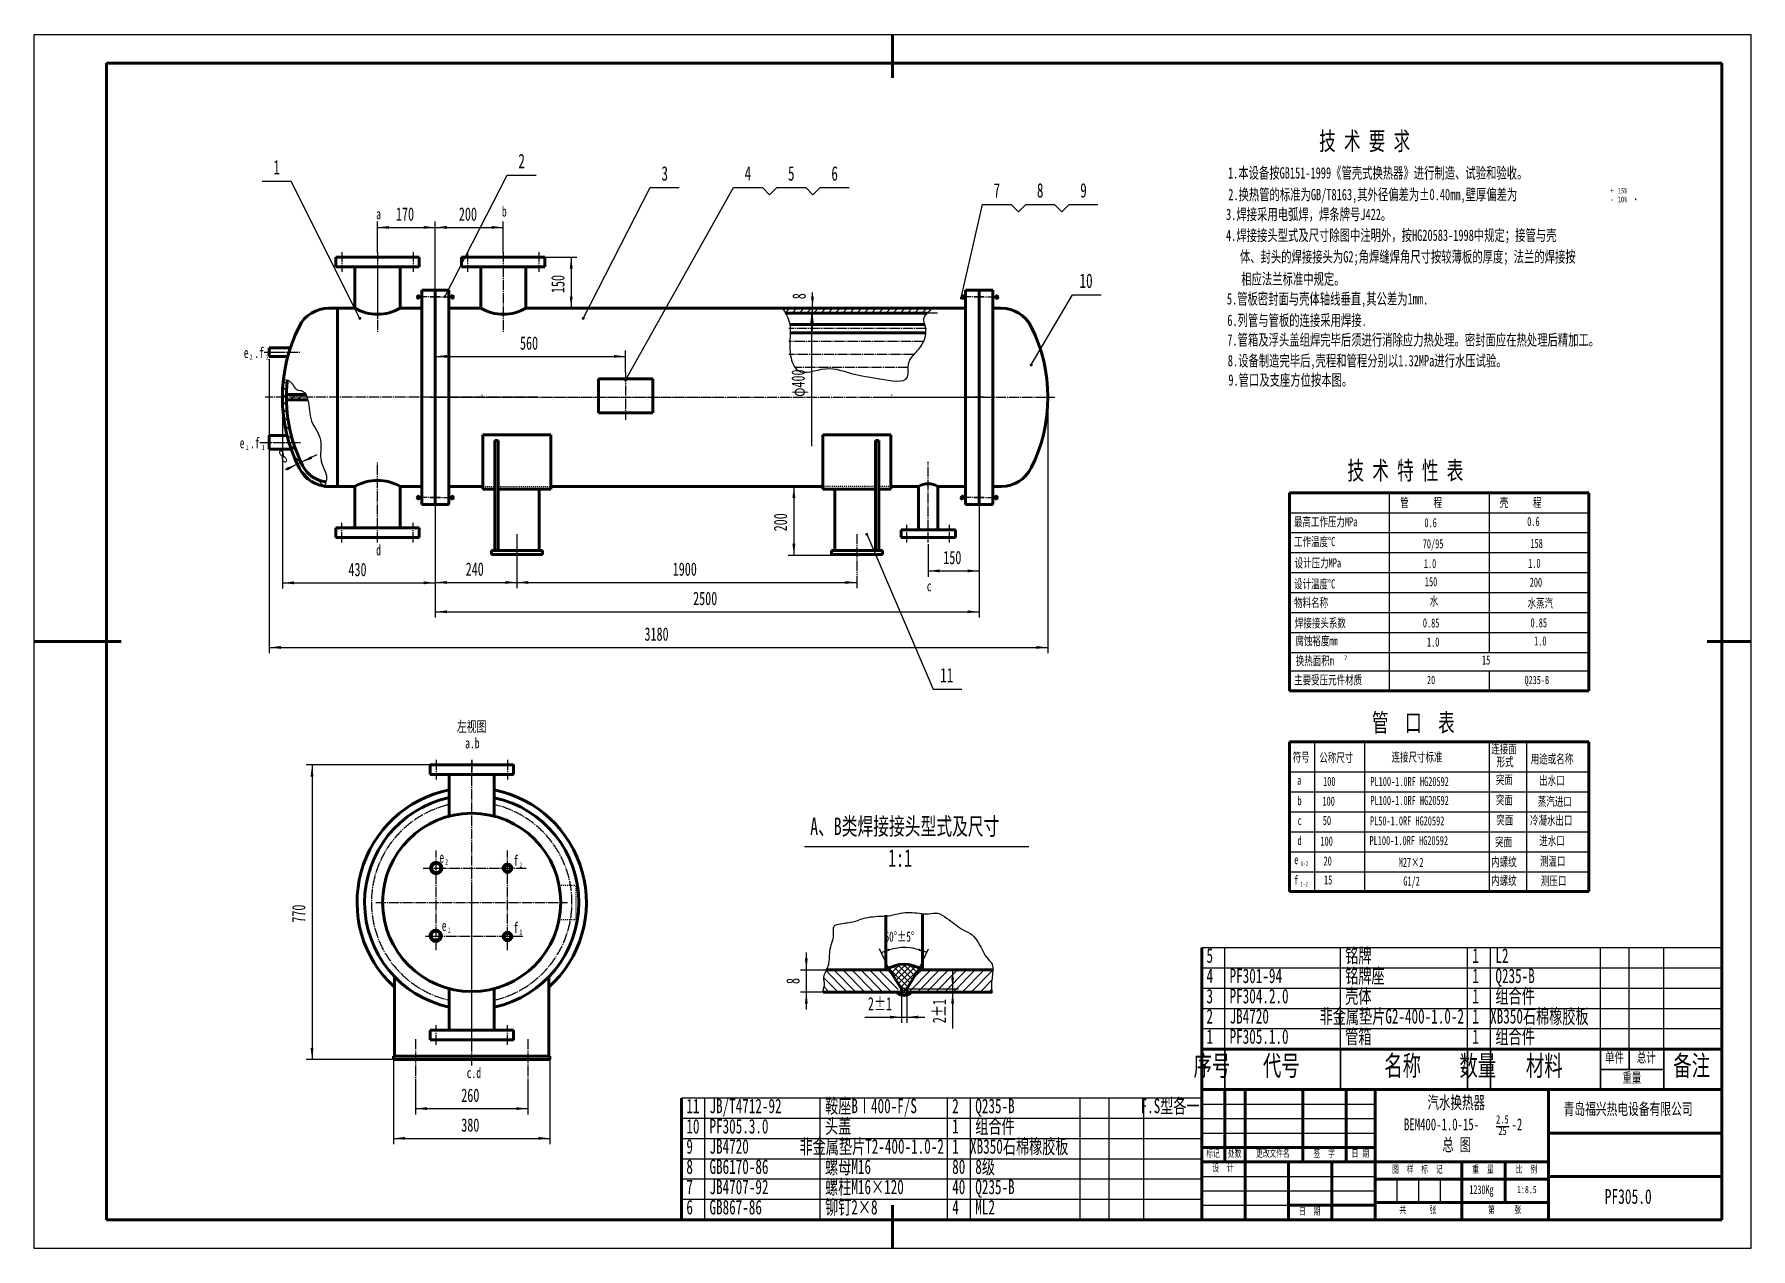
# Model space of a CAD drawing. Header units: millimetres. Extents: x -2524 to 2524, y -1785 to 1785.
import ezdxf

# ---------------------------------------------------------------- set-up
doc = ezdxf.new("R2010")
doc.units = ezdxf.units.MM
doc.linetypes.add('EB_DASH', pattern=[6, 3, -3])
doc.linetypes.add('EB_DASHDOT', pattern=[39, 30, -3, 3, -3])
for name, color, linetype, lineweight in [('CAXA0', 7, 'Continuous', 70), ('CAXA1', 1, 'EB_DASHDOT', 25), ('CAXA2', 6, 'EB_DASH', 25), ('CAXA3', 7, 'Continuous', 25), ('CAXA4', 3, 'Continuous', 25), ('CAXA5', 4, 'Continuous', 25)]:
    doc.layers.add(name, color=color, linetype=linetype, lineweight=lineweight)
doc.styles.add('UserTxtStyle9', font='', dxfattribs={"width": 0.667})
doc.styles.add('标准', font='', dxfattribs={"width": 0.667})
doc.styles.get('UserTxtStyle9').set_extended_font_data('@FangSong_GB2312')
doc.styles.get('标准').set_extended_font_data('FangSong_GB2312')
doc.dimstyles.new('标准', dxfattribs={"dimtxt": 4.6, "dimasz": 4, "dimexe": 2, "dimexo": 0, "dimtad": 1, "dimdec": 1, "dimzin": 12, "dimdsep": 46, "dimtxsty": '标准', "dimcen": 0, "dimdle": 6, "dimaunit": 1, "dimazin": 2, "dimtfac": 1, "dimtdec": 3, "dimtmove": 0, "dimatfit": 3, "dimfxl": 0, "dimtolj": 1, "dimtzin": 0, "dimarcsym": 0})

msp = doc.modelspace()

# ---------------------------------------------------------------- texts
at = {"layer": 'CAXA4', "linetype": 'Continuous', "lineweight": 25, "attachment_point": 1}
for s, insert, char_height, style in [('\\fFangSong_GB2312;技 术 要 求', (1255.04, 1498.02), 53.5414, '标准'), ('\\fFangSong_GB2312;1.本设备按GB151-1999《管壳式换热器》进行制造、试验和验收。', (986.87, 1394.44), 33.4038, '标准'), ('\\fFangSong_GB2312;a', (-1518.91, 1272.48), 31.0219, '标准'), ('\\fFangSong_GB2312;b', (-1149.04, 1280.33), 31.0219, '标准'), ('\\fFangSong_GB2312;3.焊接采用电弧焊，焊条牌号J422。           ', (981.24, 1272.56), 33.4038, '标准'), ('\\fFangSong_GB2312;4.焊接接头型式及尺寸除图中注明外，按HG20583-1998中规定；接管与壳', (981.25, 1211.15), 33.4038, '标准'), ('\\fFangSong_GB2312;体、封头的焊接接头为G2;角焊缝焊角尺寸按较薄板的厚度；法兰的焊接按', (1021.97, 1147.98), 33.4038, '标准'), ('\\fFangSong_GB2312;相应法兰标准中规定。', (1025.93, 1082.62), 33.4038, '标准'), ('\\fFangSong_GB2312;5.管板密封面与壳体轴线垂直,其公差为1mm.', (983.58, 1024.17), 33.4038, '标准'), ('\\fFangSong_GB2312;6.列管与管板的连接采用焊接.', (984.91, 961.17), 33.4038, '标准'), ('\\fFangSong_GB2312;7.管箱及浮头盖组焊完毕后须进行消除应力热处理。密封面应在热处理后精加工。', (984.91, 903.48), 33.4038, '标准'), ('\\fFangSong_GB2312;8.设备制造完毕后,壳程和管程分别以1.32MPa进行水压试验。', (986.43, 842.35), 33.4038, '标准'), ('\\fFangSong_GB2312;9.管口及支座方位按本图。', (987.95, 785.47), 33.4038, '标准'), ('\\fFangSong_GB2312;技 术 特 性 表', (1338.39, 529.43), 53.5414, '标准'), ('\\fFangSong_GB2312;管      程', (1493.61, 422), 26.7707, '标准'), ('\\fFangSong_GB2312;壳      程', (1786.19, 422), 26.7707, '标准'), ('\\fFangSong_GB2312;最高工作压力MPa', (1180.95, 365.49), 26.7707, '标准'), ('\\fFangSong_GB2312;0.6', (1564.79, 362.67), 26.7707, '标准'), ('\\fFangSong_GB2312;0.6', (1867.17, 366.31), 26.7707, '标准'), ('\\fFangSong_GB2312;工作温度{%%D}C', (1181.26, 307.11), 26.7707, '标准'), ('\\fFangSong_GB2312;d', (-1519.07, 284.41), 31.0219, '标准'), ('\\fFangSong_GB2312;70/95', (1559.86, 300.79), 26.7707, '标准'), ('\\fFangSong_GB2312;158', (1876.63, 301.99), 26.7707, '标准'), ('\\fFangSong_GB2312;设计压力MPa', (1183.06, 244.39), 26.7707, '标准'), ('\\fFangSong_GB2312;1.0', (1563.12, 242.55), 26.7707, '标准'), ('\\fFangSong_GB2312;1.0', (1869.97, 243.3), 26.7707, '标准'), ('\\fFangSong_GB2312;c', (100.9, 178.62), 31.0219, '标准'), ('\\fFangSong_GB2312;设计温度{%%D}C', (1181.26, 182.69), 26.7707, '标准'), ('\\fFangSong_GB2312;150', (1566.16, 189.31), 26.7707, '标准'), ('\\fFangSong_GB2312;200\\P', (1874.55, 187.66), 26.7707, '标准'), ('\\fFangSong_GB2312;物料名称', (1181.51, 127.72), 26.7707, '标准'), ('\\fFangSong_GB2312;水', (1580.24, 132.51), 26.7707, '标准'), ('\\fFangSong_GB2312;水蒸汽', (1868.23, 126.3), 26.7707, '标准'), ('\\fFangSong_GB2312;焊接接头系数', (1183.66, 67.96), 26.7707, '标准'), ('\\fFangSong_GB2312;0.85', (1560.17, 68.07), 26.7707, '标准'), ('\\fFangSong_GB2312;0.85', (1876.87, 68.56), 26.7707, '标准'), ('\\fFangSong_GB2312;腐蚀裕度mm', (1185.12, 15.4), 26.7707, '标准'), ('\\fFangSong_GB2312;1.0', (1572.25, 11.6), 26.7707, '标准'), ('\\fFangSong_GB2312;1.0', (1887.41, 15.08), 26.7707, '标准'), ('\\fFangSong_GB2312;15', (1734.08, -41.12), 26.7707, '标准'), ('\\fFangSong_GB2312;主要受压元件材质', (1181.47, -99.45), 26.7707, '标准'), ('\\fFangSong_GB2312;Q235-B', (1859.18, -101.13), 24.0936, '标准'), ('\\fFangSong_GB2312;20', (1572.33, -101.13), 24.0936, '标准'), ('\\fFangSong_GB2312;左视图', (-1281.55, -234.61), 31.0219, '标准'), ('\\fFangSong_GB2312;管  口  表', (1410.42, -211.91), 53.5414, '标准'), ('\\fFangSong_GB2312;a.b', (-1256.99, -283.13), 31.0219, '标准'), ('\\fFangSong_GB2312;连接面', (1761.15, -302.35), 26.7707, '标准'), ('\\fFangSong_GB2312;符号', (1177.17, -326.72), 26.7707, '标准'), ('\\fFangSong_GB2312;公称尺寸', (1255.43, -327.91), 26.7707, '标准'), ('\\fFangSong_GB2312;连接尺寸标准', (1467.92, -326.43), 26.7707, '标准'), ('\\fFangSong_GB2312;形式', (1777.05, -340.44), 26.7707, '标准'), ('\\fFangSong_GB2312;用途或名称', (1877.55, -331.79), 26.7707, '标准'), ('\\fFangSong_GB2312;a', (1190.59, -394.5), 26.7707, '标准'), ('\\fFangSong_GB2312;100', (1266.7, -397.76), 26.7707, '标准'), ('\\f@FangSong_GB2312;PL100-1.0RF HG20592 ', (1405.87, -398.15), 26.7707, 'UserTxtStyle9'), ('\\fFangSong_GB2312;突面', (1775.17, -392.54), 26.7707, '标准'), ('\\fFangSong_GB2312;出水口', (1902.13, -395.11), 26.7707, '标准'), ('\\fFangSong_GB2312;b', (1191.36, -454.22), 26.7707, '标准'), ('\\f@FangSong_GB2312;PL100-1.0RF HG20592 ', (1405.84, -453.92), 26.7707, 'UserTxtStyle9'), ('\\fFangSong_GB2312;突面', (1775.17, -452.5), 26.7707, '标准'), ('\\fFangSong_GB2312;蒸汽进口', (1898.35, -456.87), 26.7707, '标准'), ('\\fFangSong_GB2312;100', (1264.76, -456.05), 26.7707, '标准'), ('\\fFangSong_GB2312;A、B类焊接接头型式及尺寸  ', (-242.12, -517.71), 51, '标准'), ('\\fFangSong_GB2312;c', (1191.95, -512.92), 26.7707, '标准'), ('\\fFangSong_GB2312;50', (1265.87, -512.68), 26.7707, '标准'), ('\\f@FangSong_GB2312;PL50-1.0RF HG20592 ', (1404.67, -513.95), 26.7707, 'UserTxtStyle9'), ('\\fFangSong_GB2312;突面', (1776.28, -511.35), 26.7707, '标准'), ('\\fFangSong_GB2312;冷凝水出口', (1875.4, -512.46), 26.7707, '标准'), ('\\fFangSong_GB2312;d', (1191.36, -571.68), 26.7707, '标准'), ('\\fFangSong_GB2312;100', (1258.88, -573.53), 26.7707, '标准'), ('\\f@FangSong_GB2312;PL100-1.0RF HG20592 ', (1403.29, -571.83), 26.7707, 'UserTxtStyle9'), ('\\fFangSong_GB2312;突面', (1772.62, -575.8), 26.7707, '标准'), ('\\fFangSong_GB2312;进水口', (1902.62, -572.47), 26.7707, '标准'), ('\\fFangSong_GB2312;1:1', (-12.71, -610.79), 51.5956, '标准'), ('\\fFangSong_GB2312;20', (1268.06, -631.77), 26.7707, '标准'), ('\\f@FangSong_GB2312;M27×2', (1489.21, -635.85), 26.7707, 'UserTxtStyle9'), ('\\fFangSong_GB2312;内螺纹', (1760.94, -634.44), 26.7707, '标准'), ('\\fFangSong_GB2312;测温口', (1904.83, -632.43), 26.7707, '标准'), ('\\fFangSong_GB2312;15', (1269.37, -687.37), 26.7707, '标准'), ('\\f@FangSong_GB2312;G1/2', (1502.63, -691.1), 26.7707, 'UserTxtStyle9'), ('\\fFangSong_GB2312;内螺纹', (1760.94, -689.37), 26.7707, '标准'), ('\\fFangSong_GB2312;测压口', (1907.05, -690.18), 26.7707, '标准'), ('\\fFangSong_GB2312;60{%%D}{%%P}5{%%D}', (-23.36, -852.54), 29.75, '标准'), ('\\fFangSong_GB2312;2{%%P}1', (-72.26, -1045.49), 39.1, '标准'), ('\\fFangSong_GB2312;c.d', (-1252.49, -1252.37), 31.0219, '标准'), ('\\fFangSong_GB2312;汽水换热器', (1573.66, -1336.66), 37.2263, '标准'), ('\\fFangSong_GB2312;青岛福兴热电设备有限公司', (1974.3, -1356.96), 34.7445, '标准'), ('\\fFangSong_GB2312;总 图', (1617.46, -1460.81), 37.2263, '标准'), ('\\fFangSong_GB2312;1230Kg', (1696.95, -1598.27), 26.1927, '标准'), ('\\fFangSong_GB2312;PF305.0', (2095.34, -1610.04), 43.4307, '标准')]:
    msp.add_mtext(s, dxfattribs=dict(at, insert=insert, char_height=char_height, style=style))
at = {"layer": 'CAXA4', "linetype": 'Continuous', "lineweight": 25, "insert": (117.97, -1122.12), "char_height": 39.1, "attachment_point": 1, "rotation": 90, "style": '标准'}
msp.add_mtext('\\fFangSong_GB2312;2{%%P}1', dxfattribs=at)

# ---------------------------------------------------------------- blocks, each defined once
blk = doc.blocks.new('CAXBLOCK0', base_point=(2439.5, -1700))
at = {"layer": 'CAXA0', "color": 0, "linetype": 'Continuous', "lineweight": 25}
for p, q in [((-2524.5, 1785), (2524.5, 1785)), ((-2524.5, -1785), (-2524.5, 1785)), ((2524.5, 1785), (2524.5, -1785)), ((2524.5, -1785), (-2524.5, -1785))]:
    blk.add_line(p, q, dxfattribs=at)
at = {"layer": 'CAXA0', "color": 0, "linetype": 'Continuous', "lineweight": 70}
for p, q in [((0, 1785), (0, 1657.5)), ((2439.5, 1700), (-2312, 1700)), ((-2312, 1700), (-2312, -1700)), ((2439.5, -1700), (2439.5, 1700)), ((-2524.5, 0), (-2269.5, 0)), ((2524.5, 0), (2397, 0)), ((0, -1785), (0, -1657.5)), ((-2312, -1700), (2439.5, -1700))]:
    blk.add_line(p, q, dxfattribs=at)
blk = doc.blocks.new('CAXBLOCK3')
at = {"layer": 'CAXA0', "color": 0, "linetype": 'Continuous', "lineweight": 70}
for p, q in [((909.5, -1317.5), (909.5, -1198.5)), ((977.5, -1198.5), (909.5, -1198.5)), ((909.5, -1317.5), (977.5, -1317.5))]:
    blk.add_line(p, q, dxfattribs=at)
at = {"layer": 'CAXA0', "color": 0, "linetype": 'Continuous', "lineweight": 25}
blk.add_line((977.5, -1198.5), (977.5, -1317.5), dxfattribs=at)
at = {"layer": 'CAXA0', "color": 0, "linetype": 'Continuous', "lineweight": 25, "insert": (885.7, -1217.2), "char_height": 59.5, "attachment_point": 1, "style": '标准'}
blk.add_mtext('\\fFangSong_GB2312;序号', dxfattribs=at)
blk = doc.blocks.new('CAXBLOCK4')
at = {"layer": 'CAXA0', "color": 0, "linetype": 'Continuous', "lineweight": 25}
for p, q in [((977.5, -1317.5), (977.5, -1198.5)), ((1317.5, -1198.5), (1317.5, -1317.5))]:
    blk.add_line(p, q, dxfattribs=at)
at = {"layer": 'CAXA0', "color": 0, "linetype": 'Continuous', "lineweight": 70}
for p, q in [((1317.5, -1198.5), (977.5, -1198.5)), ((977.5, -1317.5), (1317.5, -1317.5))]:
    blk.add_line(p, q, dxfattribs=at)
at = {"layer": 'CAXA0', "color": 0, "linetype": 'Continuous', "lineweight": 25, "insert": (1089.7, -1217.2), "char_height": 59.5, "attachment_point": 1, "style": '标准'}
blk.add_mtext('\\fFangSong_GB2312;代号', dxfattribs=at)
blk = doc.blocks.new('CAXBLOCK5')
at = {"layer": 'CAXA0', "color": 0, "linetype": 'Continuous', "lineweight": 25}
for p, q in [((1317.5, -1317.5), (1317.5, -1198.5)), ((1691.5, -1198.5), (1691.5, -1317.5))]:
    blk.add_line(p, q, dxfattribs=at)
at = {"layer": 'CAXA0', "color": 0, "linetype": 'Continuous', "lineweight": 70}
for p, q in [((1691.5, -1198.5), (1317.5, -1198.5)), ((1317.5, -1317.5), (1691.5, -1317.5))]:
    blk.add_line(p, q, dxfattribs=at)
at = {"layer": 'CAXA0', "color": 0, "linetype": 'Continuous', "lineweight": 25, "insert": (1446.7, -1217.2), "char_height": 59.5, "attachment_point": 1, "style": '标准'}
blk.add_mtext('\\fFangSong_GB2312;名称', dxfattribs=at)
blk = doc.blocks.new('CAXBLOCK6')
at = {"layer": 'CAXA0', "color": 0, "linetype": 'Continuous', "lineweight": 25}
for p, q in [((1691.5, -1317.5), (1691.5, -1198.5)), ((1759.5, -1198.5), (1759.5, -1317.5))]:
    blk.add_line(p, q, dxfattribs=at)
at = {"layer": 'CAXA0', "color": 0, "linetype": 'Continuous', "lineweight": 70}
for p, q in [((1759.5, -1198.5), (1691.5, -1198.5)), ((1691.5, -1317.5), (1759.5, -1317.5))]:
    blk.add_line(p, q, dxfattribs=at)
at = {"layer": 'CAXA0', "color": 0, "linetype": 'Continuous', "lineweight": 25, "insert": (1667.7, -1217.2), "char_height": 59.5, "attachment_point": 1, "style": '标准'}
blk.add_mtext('\\fFangSong_GB2312;数量', dxfattribs=at)
blk = doc.blocks.new('CAXBLOCK7')
at = {"layer": 'CAXA0', "color": 0, "linetype": 'Continuous', "lineweight": 25}
for p, q in [((1759.5, -1317.5), (1759.5, -1198.5)), ((2082.5, -1198.5), (2082.5, -1317.5))]:
    blk.add_line(p, q, dxfattribs=at)
at = {"layer": 'CAXA0', "color": 0, "linetype": 'Continuous', "lineweight": 70}
for p, q in [((2082.5, -1198.5), (1759.5, -1198.5)), ((1759.5, -1317.5), (2082.5, -1317.5))]:
    blk.add_line(p, q, dxfattribs=at)
at = {"layer": 'CAXA0', "color": 0, "linetype": 'Continuous', "lineweight": 25, "insert": (1863.2, -1217.2), "char_height": 59.5, "attachment_point": 1, "style": '标准'}
blk.add_mtext('\\fFangSong_GB2312;材料', dxfattribs=at)
blk = doc.blocks.new('CAXBLOCK8')
at = {"layer": 'CAXA0', "color": 0, "linetype": 'Continuous', "lineweight": 25}
for p, q in [((2082.5, -1317.5), (2082.5, -1258)), ((2269.5, -1258), (2082.5, -1258)), ((2269.5, -1258), (2269.5, -1317.5))]:
    blk.add_line(p, q, dxfattribs=at)
at = {"layer": 'CAXA0', "color": 0, "linetype": 'Continuous', "lineweight": 70}
blk.add_line((2082.5, -1317.5), (2269.5, -1317.5), dxfattribs=at)
at = {"layer": 'CAXA0', "color": 0, "linetype": 'Continuous', "lineweight": 25, "insert": (2147.1, -1267.4), "char_height": 29.75, "attachment_point": 1, "style": '标准'}
blk.add_mtext('\\fFangSong_GB2312;重量', dxfattribs=at)
blk = doc.blocks.new('CAXBLOCK9')
at = {"layer": 'CAXA0', "color": 0, "linetype": 'Continuous', "lineweight": 25}
for p, q in [((2082.5, -1258), (2082.5, -1198.5)), ((2167.5, -1198.5), (2167.5, -1258)), ((2082.5, -1258), (2167.5, -1258))]:
    blk.add_line(p, q, dxfattribs=at)
at = {"layer": 'CAXA0', "color": 0, "linetype": 'Continuous', "lineweight": 70}
blk.add_line((2167.5, -1198.5), (2082.5, -1198.5), dxfattribs=at)
at = {"layer": 'CAXA0', "color": 0, "linetype": 'Continuous', "lineweight": 25, "insert": (2096.1, -1207.9), "char_height": 29.75, "attachment_point": 1, "style": '标准'}
blk.add_mtext('\\fFangSong_GB2312;单件', dxfattribs=at)
blk = doc.blocks.new('CAXBLOCK10')
at = {"layer": 'CAXA0', "color": 0, "linetype": 'Continuous', "lineweight": 25}
for p, q in [((2167.5, -1258), (2167.5, -1198.5)), ((2269.5, -1198.5), (2269.5, -1258)), ((2167.5, -1258), (2269.5, -1258))]:
    blk.add_line(p, q, dxfattribs=at)
at = {"layer": 'CAXA0', "color": 0, "linetype": 'Continuous', "lineweight": 70}
blk.add_line((2269.5, -1198.5), (2167.5, -1198.5), dxfattribs=at)
at = {"layer": 'CAXA0', "color": 0, "linetype": 'Continuous', "lineweight": 25, "insert": (2189.6, -1207.9), "char_height": 29.75, "attachment_point": 1, "style": '标准'}
blk.add_mtext('\\fFangSong_GB2312;总计', dxfattribs=at)
blk = doc.blocks.new('CAXBLOCK11')
at = {"layer": 'CAXA0', "color": 0, "linetype": 'Continuous', "lineweight": 25}
blk.add_line((2269.5, -1317.5), (2269.5, -1198.5), dxfattribs=at)
at = {"layer": 'CAXA0', "color": 0, "linetype": 'Continuous', "lineweight": 70}
for p, q in [((2439.5, -1198.5), (2269.5, -1198.5)), ((2439.5, -1198.5), (2439.5, -1317.5)), ((2269.5, -1317.5), (2439.5, -1317.5))]:
    blk.add_line(p, q, dxfattribs=at)
at = {"layer": 'CAXA0', "color": 0, "linetype": 'Continuous', "lineweight": 25, "insert": (2296.7, -1217.2), "char_height": 59.5, "attachment_point": 1, "style": '标准'}
blk.add_mtext('\\fFangSong_GB2312;备注', dxfattribs=at)
blk = doc.blocks.new('CAXBLOCK12')
at = {"layer": 'CAXA0', "color": 0, "linetype": 'Continuous', "lineweight": 70}
for p, q in [((2439.5, -1317.5), (2439.5, -1198.5)), ((2439.5, -1198.5), (2439.5, -1317.5))]:
    blk.add_line(p, q, dxfattribs=at)
blk = doc.blocks.new('CAXBLOCK2', base_point=(909.5, -1317.5))
at = {"layer": 'CAXA0'}
for name in ['CAXBLOCK3', 'CAXBLOCK4', 'CAXBLOCK5', 'CAXBLOCK6', 'CAXBLOCK7', 'CAXBLOCK9', 'CAXBLOCK10', 'CAXBLOCK11', 'CAXBLOCK12', 'CAXBLOCK8']:
    blk.add_blockref(name, (0, 0), dxfattribs=at)
blk = doc.blocks.new('CAXBLOCK13', base_point=(909.5, -1198.5))
at = {"layer": 'CAXA0', "color": 0, "linetype": 'Continuous', "lineweight": 25}
for p, q in [((2439.5, -1139), (909.5, -1139)), ((977.5, -1198.5), (977.5, -1139)), ((1317.5, -1198.5), (1317.5, -1139)), ((1691.5, -1198.5), (1691.5, -1139)), ((1759.5, -1198.5), (1759.5, -1139)), ((2082.5, -1198.5), (2082.5, -1139)), ((2167.5, -1198.5), (2167.5, -1139)), ((2269.5, -1198.5), (2269.5, -1139)), ((2439.5, -1198.5), (909.5, -1198.5))]:
    blk.add_line(p, q, dxfattribs=at)
at = {"layer": 'CAXA0', "color": 0, "linetype": 'Continuous', "lineweight": 70}
for p, q in [((909.5, -1198.5), (909.5, -1139)), ((2439.5, -1198.5), (2439.5, -1139))]:
    blk.add_line(p, q, dxfattribs=at)
at = {"layer": 'CAXA0', "color": 0, "linetype": 'Continuous', "lineweight": 25, "char_height": 42.5, "attachment_point": 1, "style": '标准'}
for s, insert in [('\\fFangSong_GB2312;1', (923.6, -1140.3)), ('\\fFangSong_GB2312;PF305.1.0', (991.6, -1140.3)), ('\\fFangSong_GB2312;管箱', (1331.6, -1140.3)), ('\\fFangSong_GB2312;1', (1705.6, -1140.3)), ('\\fFangSong_GB2312;组合件', (1773.6, -1140.3))]:
    blk.add_mtext(s, dxfattribs=dict(at, insert=insert))
blk = doc.blocks.new('CAXBLOCK14', base_point=(909.5, -1139))
at = {"layer": 'CAXA0', "color": 0, "linetype": 'Continuous', "lineweight": 25}
for p, q in [((2439.5, -1079.5), (909.5, -1079.5)), ((977.5, -1139), (977.5, -1079.5)), ((1317.5, -1139), (1317.5, -1079.5)), ((1691.5, -1139), (1691.5, -1079.5)), ((1759.5, -1139), (1759.5, -1079.5)), ((2082.5, -1139), (2082.5, -1079.5)), ((2167.5, -1139), (2167.5, -1079.5)), ((2269.5, -1139), (2269.5, -1079.5)), ((2439.5, -1139), (909.5, -1139))]:
    blk.add_line(p, q, dxfattribs=at)
at = {"layer": 'CAXA0', "color": 0, "linetype": 'Continuous', "lineweight": 70}
for p, q in [((909.5, -1139), (909.5, -1079.5)), ((2439.5, -1139), (2439.5, -1079.5))]:
    blk.add_line(p, q, dxfattribs=at)
at = {"layer": 'CAXA0', "color": 0, "linetype": 'Continuous', "lineweight": 25, "char_height": 42.5, "attachment_point": 1, "style": '标准'}
for s, insert in [('\\fFangSong_GB2312;2', (923.6, -1080.8)), ('\\fFangSong_GB2312;JB4720', (991.6, -1080.8)), ('\\fFangSong_GB2312;非金属垫片G2-400-1.0-2', (1256.4, -1080.8)), ('\\fFangSong_GB2312;1', (1705.6, -1080.8)), ('\\fFangSong_GB2312;XB350石棉橡胶板', (1758.1, -1080.8))]:
    blk.add_mtext(s, dxfattribs=dict(at, insert=insert))
blk = doc.blocks.new('CAXBLOCK15', base_point=(909.5, -1079.5))
at = {"layer": 'CAXA0', "color": 0, "linetype": 'Continuous', "lineweight": 25}
for p, q in [((2439.5, -1020), (909.5, -1020)), ((977.5, -1079.5), (977.5, -1020)), ((1317.5, -1079.5), (1317.5, -1020)), ((1691.5, -1079.5), (1691.5, -1020)), ((1759.5, -1079.5), (1759.5, -1020)), ((2082.5, -1079.5), (2082.5, -1020)), ((2167.5, -1079.5), (2167.5, -1020)), ((2269.5, -1079.5), (2269.5, -1020)), ((2439.5, -1079.5), (909.5, -1079.5))]:
    blk.add_line(p, q, dxfattribs=at)
at = {"layer": 'CAXA0', "color": 0, "linetype": 'Continuous', "lineweight": 70}
for p, q in [((909.5, -1079.5), (909.5, -1020)), ((2439.5, -1079.5), (2439.5, -1020))]:
    blk.add_line(p, q, dxfattribs=at)
at = {"layer": 'CAXA0', "color": 0, "linetype": 'Continuous', "lineweight": 25, "char_height": 42.5, "attachment_point": 1, "style": '标准'}
for s, insert in [('\\fFangSong_GB2312;3', (923.6, -1021.3)), ('\\fFangSong_GB2312;PF304.2.0', (991.6, -1021.3)), ('\\fFangSong_GB2312;壳体', (1331.6, -1021.3)), ('\\fFangSong_GB2312;1', (1705.6, -1021.3)), ('\\fFangSong_GB2312;组合件', (1773.6, -1021.3))]:
    blk.add_mtext(s, dxfattribs=dict(at, insert=insert))
blk = doc.blocks.new('CAXBLOCK16', base_point=(909.5, -1020))
at = {"layer": 'CAXA0', "color": 0, "linetype": 'Continuous', "lineweight": 25}
for p, q in [((2439.5, -960.5), (909.5, -960.5)), ((977.5, -1020), (977.5, -960.5)), ((1317.5, -1020), (1317.5, -960.5)), ((1691.5, -1020), (1691.5, -960.5)), ((1759.5, -1020), (1759.5, -960.5)), ((2082.5, -1020), (2082.5, -960.5)), ((2167.5, -1020), (2167.5, -960.5)), ((2269.5, -1020), (2269.5, -960.5)), ((2439.5, -1020), (909.5, -1020))]:
    blk.add_line(p, q, dxfattribs=at)
at = {"layer": 'CAXA0', "color": 0, "linetype": 'Continuous', "lineweight": 70}
for p, q in [((909.5, -1020), (909.5, -960.5)), ((2439.5, -1020), (2439.5, -960.5))]:
    blk.add_line(p, q, dxfattribs=at)
at = {"layer": 'CAXA0', "color": 0, "linetype": 'Continuous', "lineweight": 25, "char_height": 42.5, "attachment_point": 1, "style": '标准'}
for s, insert in [('\\fFangSong_GB2312;铭牌座', (1331.6, -961.8)), ('\\fFangSong_GB2312;4', (923.6, -961.8)), ('\\fFangSong_GB2312;PF301-94', (991.6, -961.8)), ('\\fFangSong_GB2312;1', (1705.6, -961.8)), ('\\fFangSong_GB2312;Q235-B', (1773.6, -961.8))]:
    blk.add_mtext(s, dxfattribs=dict(at, insert=insert))
blk = doc.blocks.new('CAXBLOCK17', base_point=(909.5, -960.5))
at = {"layer": 'CAXA0', "color": 0, "linetype": 'Continuous', "lineweight": 25}
for p, q in [((2439.5, -901), (909.5, -901)), ((977.5, -960.5), (977.5, -901)), ((1317.5, -960.5), (1317.5, -901)), ((1691.5, -960.5), (1691.5, -901)), ((1759.5, -960.5), (1759.5, -901)), ((2082.5, -960.5), (2082.5, -901)), ((2167.5, -960.5), (2167.5, -901)), ((2269.5, -960.5), (2269.5, -901)), ((2439.5, -960.5), (909.5, -960.5))]:
    blk.add_line(p, q, dxfattribs=at)
at = {"layer": 'CAXA0', "color": 0, "linetype": 'Continuous', "lineweight": 70}
for p, q in [((909.5, -960.5), (909.5, -901)), ((2439.5, -960.5), (2439.5, -901))]:
    blk.add_line(p, q, dxfattribs=at)
at = {"layer": 'CAXA0', "color": 0, "linetype": 'Continuous', "lineweight": 25, "char_height": 42.5, "attachment_point": 1, "style": '标准'}
for s, insert in [('\\fFangSong_GB2312;5', (923.6, -902.3)), ('\\fFangSong_GB2312;铭牌', (1331.6, -902.3)), ('\\fFangSong_GB2312;1', (1705.6, -902.3)), ('\\fFangSong_GB2312;L2', (1773.6, -902.3))]:
    blk.add_mtext(s, dxfattribs=dict(at, insert=insert))
blk = doc.blocks.new('CAXBLOCK18', base_point=(-620.5, -1700))
at = {"layer": 'CAXA0', "color": 0, "linetype": 'Continuous', "lineweight": 25}
for p, q in [((909.5, -1640.5), (-620.5, -1640.5)), ((-552.5, -1700), (-552.5, -1640.5)), ((-212.5, -1700), (-212.5, -1640.5)), ((161.5, -1700), (161.5, -1640.5)), ((229.5, -1700), (229.5, -1640.5)), ((552.5, -1700), (552.5, -1640.5)), ((637.5, -1700), (637.5, -1640.5)), ((739.5, -1700), (739.5, -1640.5)), ((909.5, -1700), (-620.5, -1700))]:
    blk.add_line(p, q, dxfattribs=at)
at = {"layer": 'CAXA0', "color": 0, "linetype": 'Continuous', "lineweight": 70}
for p, q in [((-620.5, -1700), (-620.5, -1640.5)), ((909.5, -1700), (909.5, -1640.5))]:
    blk.add_line(p, q, dxfattribs=at)
at = {"layer": 'CAXA0', "color": 0, "linetype": 'Continuous', "lineweight": 25, "char_height": 42.5, "attachment_point": 1, "style": '标准'}
for s, insert in [('\\fFangSong_GB2312;6', (-606.4, -1641.8)), ('\\fFangSong_GB2312;GB867-86', (-538.4, -1641.8)), ('\\fFangSong_GB2312;铆钉2×8', (-198.4, -1641.8)), ('\\fFangSong_GB2312;4', (175.6, -1641.8)), ('\\fFangSong_GB2312;ML2', (243.6, -1641.8))]:
    blk.add_mtext(s, dxfattribs=dict(at, insert=insert))
blk = doc.blocks.new('CAXBLOCK19', base_point=(-620.5, -1640.5))
at = {"layer": 'CAXA0', "color": 0, "linetype": 'Continuous', "lineweight": 25}
for p, q in [((909.5, -1581), (-620.5, -1581)), ((-552.5, -1640.5), (-552.5, -1581)), ((-212.5, -1640.5), (-212.5, -1581)), ((161.5, -1640.5), (161.5, -1581)), ((229.5, -1640.5), (229.5, -1581)), ((552.5, -1640.5), (552.5, -1581)), ((637.5, -1640.5), (637.5, -1581)), ((739.5, -1640.5), (739.5, -1581)), ((909.5, -1640.5), (-620.5, -1640.5))]:
    blk.add_line(p, q, dxfattribs=at)
at = {"layer": 'CAXA0', "color": 0, "linetype": 'Continuous', "lineweight": 70}
for p, q in [((-620.5, -1640.5), (-620.5, -1581)), ((909.5, -1640.5), (909.5, -1581))]:
    blk.add_line(p, q, dxfattribs=at)
at = {"layer": 'CAXA0', "color": 0, "linetype": 'Continuous', "lineweight": 25, "char_height": 42.5, "attachment_point": 1, "style": '标准'}
for s, insert in [('\\fFangSong_GB2312;7', (-606.4, -1582.3)), ('\\fFangSong_GB2312;JB4707-92', (-538.4, -1582.3)), ('\\fFangSong_GB2312;螺柱M16×120', (-198.4, -1582.3)), ('\\fFangSong_GB2312;40', (175.6, -1582.3)), ('\\fFangSong_GB2312;Q235-B', (243.6, -1582.3))]:
    blk.add_mtext(s, dxfattribs=dict(at, insert=insert))
blk = doc.blocks.new('CAXBLOCK20', base_point=(-620.5, -1581))
at = {"layer": 'CAXA0', "color": 0, "linetype": 'Continuous', "lineweight": 25}
for p, q in [((909.5, -1521.5), (-620.5, -1521.5)), ((-552.5, -1581), (-552.5, -1521.5)), ((-212.5, -1581), (-212.5, -1521.5)), ((161.5, -1581), (161.5, -1521.5)), ((229.5, -1581), (229.5, -1521.5)), ((552.5, -1581), (552.5, -1521.5)), ((637.5, -1581), (637.5, -1521.5)), ((739.5, -1581), (739.5, -1521.5)), ((909.5, -1581), (-620.5, -1581))]:
    blk.add_line(p, q, dxfattribs=at)
at = {"layer": 'CAXA0', "color": 0, "linetype": 'Continuous', "lineweight": 70}
for p, q in [((-620.5, -1581), (-620.5, -1521.5)), ((909.5, -1581), (909.5, -1521.5))]:
    blk.add_line(p, q, dxfattribs=at)
at = {"layer": 'CAXA0', "color": 0, "linetype": 'Continuous', "lineweight": 25, "char_height": 42.5, "attachment_point": 1, "style": '标准'}
for s, insert in [('\\fFangSong_GB2312;8', (-606.4, -1522.8)), ('\\fFangSong_GB2312;GB6170-86', (-538.4, -1522.8)), ('\\fFangSong_GB2312;螺母M16', (-198.4, -1522.8)), ('\\fFangSong_GB2312;80', (175.6, -1522.8)), ('\\fFangSong_GB2312;8级', (243.6, -1522.8))]:
    blk.add_mtext(s, dxfattribs=dict(at, insert=insert))
blk = doc.blocks.new('CAXBLOCK21', base_point=(-620.5, -1521.5))
at = {"layer": 'CAXA0', "color": 0, "linetype": 'Continuous', "lineweight": 25}
for p, q in [((909.5, -1462), (-620.5, -1462)), ((-552.5, -1521.5), (-552.5, -1462)), ((-212.5, -1521.5), (-212.5, -1462)), ((161.5, -1521.5), (161.5, -1462)), ((229.5, -1521.5), (229.5, -1462)), ((552.5, -1521.5), (552.5, -1462)), ((637.5, -1521.5), (637.5, -1462)), ((739.5, -1521.5), (739.5, -1462)), ((909.5, -1521.5), (-620.5, -1521.5))]:
    blk.add_line(p, q, dxfattribs=at)
at = {"layer": 'CAXA0', "color": 0, "linetype": 'Continuous', "lineweight": 70}
for p, q in [((-620.5, -1521.5), (-620.5, -1462)), ((909.5, -1521.5), (909.5, -1462))]:
    blk.add_line(p, q, dxfattribs=at)
at = {"layer": 'CAXA0', "color": 0, "linetype": 'Continuous', "lineweight": 25, "char_height": 42.5, "attachment_point": 1, "style": '标准'}
for s, insert in [('\\fFangSong_GB2312;9', (-606.4, -1463.3)), ('\\fFangSong_GB2312;JB4720', (-538.4, -1463.3)), ('\\fFangSong_GB2312;非金属垫片T2-400-1.0-2', (-273.6, -1463.3)), ('\\fFangSong_GB2312;XB350石棉橡胶板', (228.1, -1463.3)), ('\\fFangSong_GB2312;1', (175.6, -1463.3))]:
    blk.add_mtext(s, dxfattribs=dict(at, insert=insert))
blk = doc.blocks.new('CAXBLOCK22', base_point=(-620.5, -1462))
at = {"layer": 'CAXA0', "color": 0, "linetype": 'Continuous', "lineweight": 25}
for p, q in [((909.5, -1402.5), (-620.5, -1402.5)), ((-552.5, -1462), (-552.5, -1402.5)), ((-212.5, -1462), (-212.5, -1402.5)), ((161.5, -1462), (161.5, -1402.5)), ((229.5, -1462), (229.5, -1402.5)), ((552.5, -1462), (552.5, -1402.5)), ((637.5, -1462), (637.5, -1402.5)), ((739.5, -1462), (739.5, -1402.5)), ((909.5, -1462), (-620.5, -1462))]:
    blk.add_line(p, q, dxfattribs=at)
at = {"layer": 'CAXA0', "color": 0, "linetype": 'Continuous', "lineweight": 70}
for p, q in [((-620.5, -1462), (-620.5, -1402.5)), ((909.5, -1462), (909.5, -1402.5))]:
    blk.add_line(p, q, dxfattribs=at)
at = {"layer": 'CAXA0', "color": 0, "linetype": 'Continuous', "lineweight": 25, "char_height": 42.5, "attachment_point": 1, "style": '标准'}
for s, insert in [('\\fFangSong_GB2312;10', (-606.4, -1403.8)), ('\\fFangSong_GB2312;PF305.3.0', (-538.4, -1403.8)), ('\\fFangSong_GB2312;头盖', (-198.4, -1403.8)), ('\\fFangSong_GB2312;1', (175.6, -1403.8)), ('\\fFangSong_GB2312;组合件', (243.6, -1403.8))]:
    blk.add_mtext(s, dxfattribs=dict(at, insert=insert))
blk = doc.blocks.new('CAXBLOCK23', base_point=(-620.5, -1402.5))
at = {"layer": 'CAXA0', "color": 0, "linetype": 'Continuous', "lineweight": 25}
for p, q in [((909.5, -1343), (-620.5, -1343)), ((-552.5, -1402.5), (-552.5, -1343)), ((-212.5, -1402.5), (-212.5, -1343)), ((161.5, -1402.5), (161.5, -1343)), ((229.5, -1402.5), (229.5, -1343)), ((552.5, -1402.5), (552.5, -1343)), ((637.5, -1402.5), (637.5, -1343)), ((739.5, -1402.5), (739.5, -1343)), ((909.5, -1402.5), (-620.5, -1402.5))]:
    blk.add_line(p, q, dxfattribs=at)
at = {"layer": 'CAXA0', "color": 0, "linetype": 'Continuous', "lineweight": 70}
for p, q in [((-620.5, -1402.5), (-620.5, -1343)), ((909.5, -1402.5), (909.5, -1343))]:
    blk.add_line(p, q, dxfattribs=at)
at = {"layer": 'CAXA0', "color": 0, "linetype": 'Continuous', "lineweight": 25, "char_height": 42.5, "attachment_point": 1, "style": '标准'}
for s, insert in [('\\fFangSong_GB2312;11', (-606.4, -1344.3)), ('\\fFangSong_GB2312;JB/T4712-92', (-538.4, -1344.3)), ('\\fFangSong_GB2312;鞍座BⅠ400-F/S', (-198.4, -1344.3)), ('\\fFangSong_GB2312;2', (175.6, -1344.3)), ('\\fFangSong_GB2312;Q235-B', (243.6, -1344.3)), ('\\fFangSong_GB2312;F.S型各一', (729.7, -1344.3))]:
    blk.add_mtext(s, dxfattribs=dict(at, insert=insert))
blk = doc.blocks.new('CAXBLOCK1', base_point=(0, 909.5))
at = {"layer": 'CAXA0'}
for name, p in [('CAXBLOCK17', (909.5, -960.5)), ('CAXBLOCK16', (909.5, -1020)), ('CAXBLOCK15', (909.5, -1079.5)), ('CAXBLOCK14', (909.5, -1139)), ('CAXBLOCK13', (909.5, -1198.5)), ('CAXBLOCK2', (909.5, -1317.5)), ('CAXBLOCK23', (-620.5, -1402.5)), ('CAXBLOCK22', (-620.5, -1462)), ('CAXBLOCK21', (-620.5, -1521.5)), ('CAXBLOCK20', (-620.5, -1581)), ('CAXBLOCK19', (-620.5, -1640.5)), ('CAXBLOCK18', (-620.5, -1700))]:
    blk.add_blockref(name, p, dxfattribs=at)
blk = doc.blocks.new('CAXBLOCK24', base_point=(18.3, -1056.8))
at = {"layer": 'CAXA5', "color": 0, "linetype": 'Continuous', "lineweight": 25}
for p, q in [((13.9, -1032.8), (16.2, -1030.5)), ((19.1, -1036.4), (24.9, -1030.5)), ((25.2, -1039), (33.7, -1030.5)), ((32.5, -1040.4), (34, -1038.9)), ((34, -1038.9), (42.4, -1030.5)), ((41.9, -1039.8), (51.2, -1030.5))]:
    blk.add_line(p, q, dxfattribs=at)
blk = doc.blocks.new('CAXBLOCK25', base_point=(27, -1051.3))
at = {"layer": 'CAXA5', "color": 0, "linetype": 'Continuous', "lineweight": 25}
for p, q in [((25.3, -1039.1), (16.7, -1030.5)), ((34, -1039), (25.5, -1030.5)), ((35.5, -1040.5), (34, -1039)), ((43.2, -1039.4), (34.2, -1030.5)), ((49.5, -1037), (43, -1030.5)), ((54.8, -1033.7), (51.7, -1030.5))]:
    blk.add_line(p, q, dxfattribs=at)
blk = doc.blocks.new('CAXBLOCK26', base_point=(-13.1, -977.7))
at = {"layer": 'CAXA5', "color": 0, "linetype": 'Continuous', "lineweight": 25}
for p, q in [((-13, -965.8), (-15.7, -963.1)), ((83.1, -965.8), (78.6, -961.3))]:
    blk.add_line(p, q, dxfattribs=at)
blk = doc.blocks.new('CAXBLOCK27', base_point=(-12.8, -973.5))
at = {"layer": 'CAXA5', "color": 0, "linetype": 'Continuous', "lineweight": 25}
blk.add_line((-15.2, -965.8), (-10.7, -961.3), dxfattribs=at)
blk = doc.blocks.new('CAXBLOCK28', base_point=(79.4, -974.6))
at = {"layer": 'CAXA5', "color": 0, "linetype": 'Continuous', "lineweight": 25}
blk.add_line((80.9, -965.8), (83.6, -963.1), dxfattribs=at)
blk = doc.blocks.new('*CAXBLOCK2930')
at = {"layer": 'CAXA5', "linetype": 'Continuous', "lineweight": 25}
for points in [[(-253.5, -965.8), (-257.8, -931.8), (-249.3, -931.8)], [(-253.5, -1030.5), (-257.8, -1064.5), (-249.3, -1064.5)]]:
    blk.add_hatch(color=0, dxfattribs=at).paths.add_polyline_path(points, flags=0)
at = {"layer": 'CAXA5', "color": 0, "linetype": 'Continuous', "lineweight": 25}
for p, q in [((-253.5, -914.8), (-253.5, -1081.5)), ((-194.3, -965.8), (-270.5, -965.8)), ((-203.8, -1030.5), (-270.5, -1030.5))]:
    blk.add_line(p, q, dxfattribs=at)
at = {"layer": 'CAXA5', "color": 0, "linetype": 'Continuous', "lineweight": 25, "insert": (-312.4, -1007.1), "char_height": 39.1, "attachment_point": 1, "rotation": 90, "style": '标准'}
blk.add_mtext('\\fFangSong_GB2312;8', dxfattribs=at)
blk = doc.blocks.new('CAXBLOCK30')
at = {"attachment_point": 1, "style": '标准'}
for s, insert, char_height in [('\\fFangSong_GB2312;f', (-1114.9, -628.5), 31.022), ('\\fFangSong_GB2312;2', (-1097.6, -649.4), 15.511)]:
    blk.add_mtext(s, dxfattribs=dict(at, insert=insert, char_height=char_height))
blk = doc.blocks.new('CAXBLOCK31')
at = {"attachment_point": 1, "style": '标准'}
for s, insert, char_height in [('\\fFangSong_GB2312;f', (-1114.8, -825.6), 31.022), ('\\fFangSong_GB2312;1', (-1097.5, -846.5), 15.511)]:
    blk.add_mtext(s, dxfattribs=dict(at, insert=insert, char_height=char_height))
blk = doc.blocks.new('CAXBLOCK32')
at = {"attachment_point": 1, "style": '标准'}
for s, insert, char_height in [('\\fFangSong_GB2312;e', (-1325.9, -819.6), 31.022), ('\\fFangSong_GB2312;1', (-1308.6, -840.6), 15.511)]:
    blk.add_mtext(s, dxfattribs=dict(at, insert=insert, char_height=char_height))
blk = doc.blocks.new('CAXBLOCK33')
at = {"attachment_point": 1, "style": '标准'}
for s, insert, char_height in [('\\fFangSong_GB2312;e', (-1333.1, -619.2), 31.022), ('\\fFangSong_GB2312;2', (-1315.9, -640.2), 15.511)]:
    blk.add_mtext(s, dxfattribs=dict(at, insert=insert, char_height=char_height))
blk = doc.blocks.new('*CAXBLOCK3435')
at = {"layer": 'CAXA5', "linetype": 'Continuous', "lineweight": 25}
for points in [[(-1467.9, -1460.8), (-1433.9, -1465), (-1433.9, -1456.5)], [(-1007.9, -1460.8), (-1041.9, -1465), (-1041.9, -1456.5)]]:
    blk.add_hatch(color=0, dxfattribs=at).paths.add_polyline_path(points, flags=0)
at = {"layer": 'CAXA5', "color": 0, "linetype": 'Continuous', "lineweight": 25}
for p, q in [((-1467.9, -1229), (-1467.9, -1477.8)), ((-1007.9, -1229), (-1007.9, -1477.8)), ((-1467.9, -1460.8), (-1007.9, -1460.8))]:
    blk.add_line(p, q, dxfattribs=at)
at = {"layer": 'CAXA5', "color": 0, "linetype": 'Continuous', "lineweight": 25, "insert": (-1268.6, -1401.9), "char_height": 39.1, "attachment_point": 1, "style": '标准'}
blk.add_mtext('\\fFangSong_GB2312;380', dxfattribs=at)
blk = doc.blocks.new('*CAXBLOCK3536')
at = {"layer": 'CAXA5', "linetype": 'Continuous', "lineweight": 25}
for points in [[(-1402.9, -1373.3), (-1368.9, -1377.5), (-1368.9, -1369)], [(-1072.9, -1373.3), (-1106.9, -1377.5), (-1106.9, -1369)]]:
    blk.add_hatch(color=0, dxfattribs=at).paths.add_polyline_path(points, flags=0)
at = {"layer": 'CAXA5', "color": 0, "linetype": 'Continuous', "lineweight": 25}
for p, q in [((-1402.9, -1289), (-1402.9, -1390.3)), ((-1072.9, -1289), (-1072.9, -1390.3)), ((-1402.9, -1373.3), (-1072.9, -1373.3))]:
    blk.add_line(p, q, dxfattribs=at)
at = {"layer": 'CAXA5', "color": 0, "linetype": 'Continuous', "lineweight": 25, "insert": (-1268.6, -1314.4), "char_height": 39.1, "attachment_point": 1, "style": '标准'}
blk.add_mtext('\\fFangSong_GB2312;260', dxfattribs=at)
blk = doc.blocks.new('*CAXBLOCK3637')
at = {"layer": 'CAXA5', "linetype": 'Continuous', "lineweight": 25}
for points in [[(-1707.5, -363), (-1711.8, -397), (-1703.3, -397)], [(-1707.5, -1229), (-1711.8, -1195), (-1703.3, -1195)]]:
    blk.add_hatch(color=0, dxfattribs=at).paths.add_polyline_path(points, flags=0)
at = {"layer": 'CAXA5', "color": 0, "linetype": 'Continuous', "lineweight": 25}
for p, q in [((-1360.4, -363), (-1724.5, -363)), ((-1707.5, -363), (-1707.5, -1229)), ((-1467.9, -1229), (-1724.5, -1229))]:
    blk.add_line(p, q, dxfattribs=at)
at = {"layer": 'CAXA5', "color": 0, "linetype": 'Continuous', "lineweight": 25, "insert": (-1766.4, -826.7), "char_height": 39.1, "attachment_point": 1, "rotation": 90, "style": '标准'}
blk.add_mtext('\\fFangSong_GB2312;770', dxfattribs=at)
blk = doc.blocks.new('*CAXBLOCK3738')
at = {"layer": 'CAXA5', "linetype": 'Continuous', "lineweight": 25}
for points in [[(-290.2, 456), (-294.4, 422), (-285.9, 422)], [(-290.2, 253.2), (-294.4, 287.2), (-285.9, 287.2)]]:
    blk.add_hatch(color=0, dxfattribs=at).paths.add_polyline_path(points, flags=0)
at = {"layer": 'CAXA5', "color": 0, "linetype": 'Continuous', "lineweight": 25}
for p, q in [((-472.9, 456), (-273.2, 456)), ((-290.2, 456), (-290.2, 253.2)), ((-179.9, 253.2), (-307.2, 253.2))]:
    blk.add_line(p, q, dxfattribs=at)
at = {"layer": 'CAXA5', "color": 0, "linetype": 'Continuous', "lineweight": 25, "insert": (-349.1, 323.9), "char_height": 39.1, "attachment_point": 1, "rotation": 90, "style": '标准'}
blk.add_mtext('\\fFangSong_GB2312;200', dxfattribs=at)
blk = doc.blocks.new('*CAXBLOCK3839')
at = {"layer": 'CAXA5', "linetype": 'Continuous', "lineweight": 25}
for points in [[(-1344.9, 173.5), (-1310.9, 169.3), (-1310.9, 177.8)], [(-1104.9, 173.5), (-1138.9, 169.3), (-1138.9, 177.8)]]:
    blk.add_hatch(color=0, dxfattribs=at).paths.add_polyline_path(points, flags=0)
at = {"layer": 'CAXA5', "color": 0, "linetype": 'Continuous', "lineweight": 25}
for p, q in [((-1344.9, 456), (-1344.9, 156.5)), ((-1104.9, 313.2), (-1104.9, 156.5)), ((-1344.9, 173.5), (-1104.9, 173.5))]:
    blk.add_line(p, q, dxfattribs=at)
at = {"layer": 'CAXA5', "color": 0, "linetype": 'Continuous', "lineweight": 25, "insert": (-1255.6, 232.4), "char_height": 39.1, "attachment_point": 1, "style": '标准'}
blk.add_mtext('\\fFangSong_GB2312;240', dxfattribs=at)
blk = doc.blocks.new('CAXBLOCK39', base_point=(-1756.2, 692.1))
at = {"layer": 'CAXA5', "color": 0, "linetype": 'Continuous', "lineweight": 25}
for p, q in [((-1782.9, 719.6), (-1776.7, 725.9)), ((-1771.3, 710), (-1763.4, 718)), ((-1763.4, 718), (-1755.4, 725.9)), ((-1750.1, 710), (-1742.2, 718)), ((-1742.2, 718), (-1736.6, 723.5)), ((-1728.9, 710), (-1727, 711.9))]:
    blk.add_line(p, q, dxfattribs=at)
blk = doc.blocks.new('CAXBLOCK40', base_point=(-1104.7, 256))
at = {"layer": 'CAXA0'}
for p, q in [((-1004.7, 607.2), (-1204.7, 607.2)), ((-1204.7, 607.2), (-1204.7, 448)), ((-1004.7, 448), (-1004.7, 607.2)), ((-1169.7, 591), (-1159.7, 591)), ((-1169.7, 591), (-1169.7, 268)), ((-1159.7, 591), (-1159.7, 268)), ((-1204.7, 448), (-1169.7, 448)), ((-1159.7, 448), (-1004.7, 448)), ((-1039.7, 448), (-1039.7, 268)), ((-1179.7, 268), (-1179.7, 256)), ((-1029.7, 268), (-1179.7, 268)), ((-1179.7, 256), (-1029.7, 256)), ((-1029.7, 256), (-1029.7, 268))]:
    blk.add_line(p, q, dxfattribs=at)
at = {"layer": 'CAXA0', "linetype": 'EB_DASH', "lineweight": 25}
for p, q in [((-1204.7, 456), (-1169.7, 456)), ((-1159.7, 456), (-1004.7, 456))]:
    blk.add_line(p, q, dxfattribs=at)
at = {"layer": 'CAXA0', "linetype": 'EB_DASHDOT', "lineweight": 25}
for p, q in [((-1104.7, 316), (-1104.7, 196)), ((-1076.4, 268), (-1132.6, 268))]:
    blk.add_line(p, q, dxfattribs=at)
at = {"layer": 'CAXA0'}
blk.add_arc((-1168.8, 722), 37, 175.8285, 176.2887, dxfattribs=at)
blk = doc.blocks.new('CAXBLOCK41', base_point=(-104.9, 256))
at = {"layer": 'CAXA0'}
for p, q in [((-204.9, 448), (-204.9, 607.2)), ((-204.9, 607.2), (-4.9, 607.2)), ((-4.9, 607.2), (-4.9, 448)), ((-39.9, 591), (-49.9, 591)), ((-49.9, 591), (-49.9, 268)), ((-39.9, 591), (-39.9, 268)), ((-49.9, 448), (-204.9, 448)), ((-169.9, 448), (-169.9, 268)), ((-4.9, 448), (-39.9, 448)), ((-179.9, 256), (-179.9, 268)), ((-179.9, 268), (-29.9, 268)), ((-29.9, 256), (-179.9, 256)), ((-29.9, 268), (-29.9, 256))]:
    blk.add_line(p, q, dxfattribs=at)
at = {"layer": 'CAXA0', "linetype": 'EB_DASH', "lineweight": 25}
for p, q in [((-49.9, 456), (-204.9, 456)), ((-4.9, 456), (-39.9, 456))]:
    blk.add_line(p, q, dxfattribs=at)
at = {"layer": 'CAXA0', "linetype": 'EB_DASHDOT', "lineweight": 25}
for p, q in [((-104.9, 316), (-104.9, 196)), ((-133.2, 268), (-77, 268))]:
    blk.add_line(p, q, dxfattribs=at)
at = {"layer": 'CAXA0'}
blk.add_arc((-40.8, 722), 37, 3.7113, 4.1715, dxfattribs=at)
blk = doc.blocks.new('*CAXBLOCK4243')
at = {"layer": 'CAXA5', "linetype": 'Continuous', "lineweight": 25}
for points in [[(-1514.9, 1217.3), (-1480.9, 1213.1), (-1480.9, 1221.6)], [(-1344.9, 1217.3), (-1378.9, 1213.1), (-1378.9, 1221.6)]]:
    blk.add_hatch(color=0, dxfattribs=at).paths.add_polyline_path(points, flags=0)
at = {"layer": 'CAXA5', "color": 0, "linetype": 'Continuous', "lineweight": 25}
for p, q in [((-1514.9, 1144), (-1514.9, 1234.3)), ((-1514.9, 1217.3), (-1344.9, 1217.3)), ((-1344.9, 980), (-1344.9, 1234.3))]:
    blk.add_line(p, q, dxfattribs=at)
at = {"layer": 'CAXA5', "color": 0, "linetype": 'Continuous', "lineweight": 25, "insert": (-1460.6, 1276.2), "char_height": 39.1, "attachment_point": 1, "style": '标准'}
blk.add_mtext('\\fFangSong_GB2312;170', dxfattribs=at)
blk = doc.blocks.new('*CAXBLOCK4344')
at = {"layer": 'CAXA5', "linetype": 'Continuous', "lineweight": 25}
for points in [[(-1344.9, 1217.3), (-1310.9, 1213.1), (-1310.9, 1221.6)], [(-1144.9, 1217.3), (-1178.9, 1213.1), (-1178.9, 1221.6)]]:
    blk.add_hatch(color=0, dxfattribs=at).paths.add_polyline_path(points, flags=0)
at = {"layer": 'CAXA5', "color": 0, "linetype": 'Continuous', "lineweight": 25}
for p, q in [((-1344.9, 1033), (-1344.9, 1234.3)), ((-1344.9, 1217.3), (-1144.9, 1217.3)), ((-1144.9, 1144), (-1144.9, 1234.3))]:
    blk.add_line(p, q, dxfattribs=at)
at = {"layer": 'CAXA5', "color": 0, "linetype": 'Continuous', "lineweight": 25, "insert": (-1275.6, 1276.2), "char_height": 39.1, "attachment_point": 1, "style": '标准'}
blk.add_mtext('\\fFangSong_GB2312;200', dxfattribs=at)
blk = doc.blocks.new('*CAXBLOCK4445')
at = {"layer": 'CAXA5', "linetype": 'Continuous', "lineweight": 25}
for points in [[(105.1, 207.6), (139.1, 203.3), (139.1, 211.8)], [(255.1, 207.6), (221.1, 203.3), (221.1, 211.8)]]:
    blk.add_hatch(color=0, dxfattribs=at).paths.add_polyline_path(points, flags=0)
at = {"layer": 'CAXA5', "color": 0, "linetype": 'Continuous', "lineweight": 25}
for p, q in [((255.1, 456), (255.1, 190.6)), ((105.1, 286), (105.1, 190.6)), ((105.1, 207.6), (255.1, 207.6))]:
    blk.add_line(p, q, dxfattribs=at)
at = {"layer": 'CAXA5', "color": 0, "linetype": 'Continuous', "lineweight": 25, "insert": (149.4, 266.5), "char_height": 39.1, "attachment_point": 1, "style": '标准'}
blk.add_mtext('\\fFangSong_GB2312;150', dxfattribs=at)
blk = doc.blocks.new('*CAXBLOCK4546')
at = {"layer": 'CAXA5', "linetype": 'Continuous', "lineweight": 25}
for points in [[(-1344.9, 838.2), (-1310.9, 833.9), (-1310.9, 842.4)], [(-785.3, 838.2), (-819.3, 833.9), (-819.3, 842.4)]]:
    blk.add_hatch(color=0, dxfattribs=at).paths.add_polyline_path(points, flags=0)
at = {"layer": 'CAXA5', "color": 0, "linetype": 'Continuous', "lineweight": 25}
for p, q in [((-1344.9, 980), (-1344.9, 821.2)), ((-1344.9, 838.2), (-785.3, 838.2)), ((-785.3, 792), (-785.3, 855.2))]:
    blk.add_line(p, q, dxfattribs=at)
at = {"layer": 'CAXA5', "color": 0, "linetype": 'Continuous', "lineweight": 25, "insert": (-1095.8, 897), "char_height": 39.1, "attachment_point": 1, "style": '标准'}
blk.add_mtext('\\fFangSong_GB2312;560', dxfattribs=at)
blk = doc.blocks.new('*CAXBLOCK4647')
at = {"layer": 'CAXA5', "linetype": 'Continuous', "lineweight": 25}
for points in [[(-1751.4, 520.9), (-1784, 510.2), (-1780.3, 502.5)], [(-1739.5, 526.6), (-1710.6, 545), (-1706.9, 537.4)]]:
    blk.add_hatch(color=0, dxfattribs=at).paths.add_polyline_path(points, flags=0)
at = {"layer": 'CAXA5', "color": 0, "linetype": 'Continuous', "lineweight": 25}
for p, q in [((-1693.4, 548.5), (-1786.2, 504.4)), ((-1758.1, 535), (-1744.2, 505.6)), ((-1746.1, 540.7), (-1732.2, 511.3))]:
    blk.add_line(p, q, dxfattribs=at)
at = {"layer": 'CAXA5', "color": 0, "linetype": 'Continuous', "lineweight": 25, "insert": (-1809.7, 558.5), "char_height": 39.1, "attachment_point": 1, "rotation": 25.3865, "style": '标准'}
blk.add_mtext('\\fFangSong_GB2312;8', dxfattribs=at)
blk = doc.blocks.new('*CAXBLOCK4748')
at = {"layer": 'CAXA5', "linetype": 'Continuous', "lineweight": 25}
for points in [[(-235.4, 980), (-231.2, 1014), (-239.7, 1014)], [(-235.4, 965.5), (-231.2, 931.5), (-239.7, 931.5)]]:
    blk.add_hatch(color=0, dxfattribs=at).paths.add_polyline_path(points, flags=0)
at = {"layer": 'CAXA5', "color": 0, "linetype": 'Continuous', "lineweight": 25}
for p, q in [((-235.4, 914.5), (-235.4, 1026.1)), ((-492.9, 980), (-218.4, 980)), ((-285, 965.5), (-218.4, 965.5))]:
    blk.add_line(p, q, dxfattribs=at)
at = {"layer": 'CAXA5', "color": 0, "linetype": 'Continuous', "lineweight": 25, "insert": (-294.3, 1006.3), "char_height": 39.1, "attachment_point": 1, "rotation": 90, "style": '标准'}
blk.add_mtext('\\fFangSong_GB2312;8', dxfattribs=at)
blk = doc.blocks.new('CAXBLOCK48', base_point=(-89.6, 1038))
at = {"layer": 'CAXA5', "color": 0, "linetype": 'Continuous', "lineweight": 25}
for p, q in [((-324.2, 979.4), (-323.6, 980)), ((-315.7, 966.6), (-302.4, 980)), ((-295.6, 965.5), (-281.2, 980)), ((-274.4, 965.5), (-260, 980)), ((-253.2, 965.5), (-238.7, 980)), ((-232, 965.5), (-217.5, 980)), ((-210.8, 965.5), (-196.3, 980)), ((-189.6, 965.5), (-175.1, 980)), ((-168.4, 965.5), (-153.9, 980)), ((-147.2, 965.5), (-132.7, 980)), ((-125.9, 965.5), (-111.5, 980)), ((-104.7, 965.5), (-90.3, 980)), ((-83.5, 965.5), (-69, 980)), ((-62.3, 965.5), (-47.8, 980)), ((-41.1, 965.5), (-26.6, 980)), ((-19.9, 965.5), (-5.4, 980)), ((1.3, 965.5), (15.8, 980)), ((22.6, 965.5), (37, 980)), ((43.8, 965.5), (58.2, 980)), ((65, 965.5), (79.5, 980)), ((86.2, 965.5), (100.7, 980))]:
    blk.add_line(p, q, dxfattribs=at)
blk = doc.blocks.new('CAXBLOCK49')
at = {"attachment_point": 1, "style": '标准'}
for s, insert, char_height in [('\\fFangSong_GB2312;e', (-1920.2, 599.3), 31.022), ('\\fFangSong_GB2312;1', (-1902.9, 578.4), 15.511), ('\\fFangSong_GB2312;.f', (-1889.7, 599.3), 31.022), ('\\fFangSong_GB2312;1', (-1855.1, 578.4), 15.511)]:
    blk.add_mtext(s, dxfattribs=dict(at, insert=insert, char_height=char_height))
blk = doc.blocks.new('CAXBLOCK50')
at = {"attachment_point": 1, "style": '标准'}
for s, insert, char_height in [('\\fFangSong_GB2312;.f', (-1877.5, 864.7), 31.022), ('\\fFangSong_GB2312;e', (-1908.1, 864.7), 31.022), ('\\fFangSong_GB2312;2', (-1890.8, 843.8), 15.511), ('\\fFangSong_GB2312;2', (-1843, 843.8), 15.511)]:
    blk.add_mtext(s, dxfattribs=dict(at, insert=insert, char_height=char_height))
blk = doc.blocks.new('*CAXBLOCK5152')
at = {"layer": 'CAXA5', "linetype": 'Continuous', "lineweight": 25}
for points in [[(-1344.9, 87.3), (-1310.9, 83), (-1310.9, 91.5)], [(255.1, 87.3), (221.1, 83), (221.1, 91.5)]]:
    blk.add_hatch(color=0, dxfattribs=at).paths.add_polyline_path(points, flags=0)
at = {"layer": 'CAXA5', "color": 0, "linetype": 'Continuous', "lineweight": 25}
for p, q in [((-1344.9, 456), (-1344.9, 70.3)), ((255.1, 403), (255.1, 70.3)), ((-1344.9, 87.3), (255.1, 87.3))]:
    blk.add_line(p, q, dxfattribs=at)
at = {"layer": 'CAXA5', "color": 0, "linetype": 'Continuous', "lineweight": 25, "insert": (-586.5, 146.2), "char_height": 39.1, "attachment_point": 1, "style": '标准'}
blk.add_mtext('\\fFangSong_GB2312;2500', dxfattribs=at)
blk = doc.blocks.new('*CAXBLOCK5253')
at = {"layer": 'CAXA5', "linetype": 'Continuous', "lineweight": 25}
for points in [[(-1104.9, 173.5), (-1070.9, 169.3), (-1070.9, 177.8)], [(-104.9, 173.5), (-138.9, 169.3), (-138.9, 177.8)]]:
    blk.add_hatch(color=0, dxfattribs=at).paths.add_polyline_path(points, flags=0)
at = {"layer": 'CAXA5', "color": 0, "linetype": 'Continuous', "lineweight": 25}
for p, q in [((-1104.9, 193.2), (-1104.9, 156.5)), ((-1104.9, 173.5), (-104.9, 173.5)), ((-104.9, 193.2), (-104.9, 156.5))]:
    blk.add_line(p, q, dxfattribs=at)
at = {"layer": 'CAXA5', "color": 0, "linetype": 'Continuous', "lineweight": 25, "insert": (-646.5, 232.4), "char_height": 39.1, "attachment_point": 1, "style": '标准'}
blk.add_mtext('\\fFangSong_GB2312;1900', dxfattribs=at)
blk = doc.blocks.new('*CAXBLOCK5354')
at = {"layer": 'CAXA5', "linetype": 'Continuous', "lineweight": 25}
for points in [[(-945.2, 1130), (-949.4, 1096), (-940.9, 1096)], [(-945.2, 980), (-949.4, 1014), (-940.9, 1014)]]:
    blk.add_hatch(color=0, dxfattribs=at).paths.add_polyline_path(points, flags=0)
at = {"layer": 'CAXA5', "color": 0, "linetype": 'Continuous', "lineweight": 25}
for p, q in [((-1022.4, 1130), (-928.2, 1130)), ((-945.2, 1130), (-945.2, 980)), ((-1078.4, 980), (-928.2, 980))]:
    blk.add_line(p, q, dxfattribs=at)
at = {"layer": 'CAXA5', "color": 0, "linetype": 'Continuous', "lineweight": 25, "insert": (-1004, 1024.3), "char_height": 39.1, "attachment_point": 1, "rotation": 90, "style": '标准'}
blk.add_mtext('\\fFangSong_GB2312;150', dxfattribs=at)
blk = doc.blocks.new('*CAXBLOCK5455')
at = {"layer": 'CAXA5', "linetype": 'Continuous', "lineweight": 25}
blk.add_hatch(color=0, dxfattribs=at).paths.add_polyline_path([(-238.3, 965.5), (-242.6, 931.5), (-234.1, 931.5)], flags=0)
at = {"layer": 'CAXA5', "color": 0, "linetype": 'Continuous', "lineweight": 25}
for p, q in [((132.3, 965.5), (-255.3, 965.5)), ((-238.3, 965.5), (-238.3, 574.7))]:
    blk.add_line(p, q, dxfattribs=at)
at = {"layer": 'CAXA5', "color": 0, "linetype": 'Continuous', "lineweight": 25, "insert": (-297.2, 719.6), "char_height": 39.1, "attachment_point": 1, "rotation": 90, "style": '标准'}
blk.add_mtext('\\fFangSong_GB2312;φ400', dxfattribs=at)
blk = doc.blocks.new('*CAXBLOCK5556')
at = {"layer": 'CAXA5', "linetype": 'Continuous', "lineweight": 25}
for points in [[(-1794.4, 172.4), (-1760.4, 168.2), (-1760.4, 176.7)], [(-1344.9, 172.4), (-1378.9, 168.2), (-1378.9, 176.7)]]:
    blk.add_hatch(color=0, dxfattribs=at).paths.add_polyline_path(points, flags=0)
at = {"layer": 'CAXA5', "color": 0, "linetype": 'Continuous', "lineweight": 25}
for p, q in [((-1794.4, 718), (-1794.4, 155.4)), ((-1344.9, 698), (-1344.9, 155.4)), ((-1794.4, 172.4), (-1344.9, 172.4))]:
    blk.add_line(p, q, dxfattribs=at)
at = {"layer": 'CAXA5', "color": 0, "linetype": 'Continuous', "lineweight": 25, "insert": (-1600.4, 231.3), "char_height": 39.1, "attachment_point": 1, "style": '标准'}
blk.add_mtext('\\fFangSong_GB2312;430', dxfattribs=at)
blk = doc.blocks.new('*CAXBLOCK5657')
at = {"layer": 'CAXA5', "linetype": 'Continuous', "lineweight": 25}
for points in [[(-1833.2, -17.5), (-1799.2, -21.7), (-1799.2, -13.2)], [(457.1, -17.5), (423.1, -21.7), (423.1, -13.2)]]:
    blk.add_hatch(color=0, dxfattribs=at).paths.add_polyline_path(points, flags=0)
at = {"layer": 'CAXA5', "color": 0, "linetype": 'Continuous', "lineweight": 25}
for p, q in [((-1833.2, 829.9), (-1833.2, -34.5)), ((457.1, 718), (457.1, -34.5)), ((-1833.2, -17.5), (457.1, -17.5))]:
    blk.add_line(p, q, dxfattribs=at)
at = {"layer": 'CAXA5', "color": 0, "linetype": 'Continuous', "lineweight": 25, "insert": (-729.6, 41.4), "char_height": 39.1, "attachment_point": 1, "style": '标准'}
blk.add_mtext('\\fFangSong_GB2312;3180', dxfattribs=at)
blk = doc.blocks.new('CAXBLOCK58', base_point=(-627.4, 1334.6))
at = {"layer": 'CAXA5', "linetype": 'Continuous', "lineweight": 25}
blk.add_hatch(color=0, dxfattribs=at).paths.add_polyline_path([(-905.7, 950), (-905.7, 950.6), (-905.9, 951.3), (-906.1, 951.9), (-906.5, 952.5), (-906.9, 953), (-907.4, 953.4), (-908, 953.7), (-908.6, 954), (-909.2, 954.2), (-909.9, 954.2), (-910.6, 954.2), (-911.2, 954), (-911.8, 953.7), (-912.4, 953.4), (-912.9, 953), (-913.3, 952.5), (-913.7, 951.9), (-913.9, 951.3), (-914.1, 950.6), (-914.2, 950), (-914.1, 949.3), (-913.9, 948.6), (-913.7, 948), (-913.3, 947.5), (-912.9, 947), (-912.4, 946.5), (-911.8, 946.2), (-911.2, 945.9), (-910.6, 945.8), (-909.9, 945.7), (-909.2, 945.8), (-908.6, 945.9), (-908, 946.2), (-907.4, 946.5), (-906.9, 947), (-906.5, 947.5), (-906.1, 948), (-905.9, 948.6), (-905.7, 949.3)], flags=0)
at = {"layer": 'CAXA5', "color": 0, "linetype": 'Continuous', "lineweight": 25}
for p, q in [((-909.9, 950), (-712.4, 1334.6)), ((-712.4, 1334.6), (-627.4, 1334.6))]:
    blk.add_line(p, q, dxfattribs=at)
at = {"layer": 'CAXA0', "color": 0, "linetype": 'Continuous', "lineweight": 25, "insert": (-679.6, 1397.4), "char_height": 42.5, "attachment_point": 1, "style": '标准'}
blk.add_mtext('\\fFangSong_GB2312;3', dxfattribs=at)
blk = doc.blocks.new('CAXBLOCK57', base_point=(-909.9, 950))
at = {"layer": 'CAXA0', "color": 0, "linetype": 'ByBlock', "lineweight": -2}
blk.add_blockref('CAXBLOCK58', (-627.4, 1334.6), dxfattribs=at)
blk = doc.blocks.new('CAXBLOCK60', base_point=(-382.7, 1334.6))
at = {"layer": 'CAXA5', "linetype": 'Continuous', "lineweight": 25}
blk.add_hatch(color=0, dxfattribs=at).paths.add_polyline_path([(-781.1, 768.6), (-781.1, 769.3), (-781.3, 769.9), (-781.6, 770.5), (-781.9, 771.1), (-782.3, 771.6), (-782.8, 772), (-783.4, 772.4), (-784, 772.6), (-784.7, 772.8), (-785.3, 772.8), (-786, 772.8), (-786.7, 772.6), (-787.3, 772.4), (-787.8, 772), (-788.3, 771.6), (-788.8, 771.1), (-789.1, 770.5), (-789.4, 769.9), (-789.5, 769.3), (-789.6, 768.6), (-789.5, 767.9), (-789.4, 767.3), (-789.1, 766.7), (-788.8, 766.1), (-788.3, 765.6), (-787.8, 765.1), (-787.3, 764.8), (-786.7, 764.5), (-786, 764.4), (-785.3, 764.3), (-784.7, 764.4), (-784, 764.5), (-783.4, 764.8), (-782.8, 765.1), (-782.3, 765.6), (-781.9, 766.1), (-781.6, 766.7), (-781.3, 767.3), (-781.1, 767.9)], flags=0)
at = {"layer": 'CAXA5', "color": 0, "linetype": 'Continuous', "lineweight": 25}
for p, q in [((-785.3, 768.6), (-467.7, 1334.6)), ((-467.7, 1334.6), (-382.7, 1334.6))]:
    blk.add_line(p, q, dxfattribs=at)
at = {"layer": 'CAXA0', "color": 0, "linetype": 'Continuous', "lineweight": 25, "insert": (-434.9, 1397.4), "char_height": 42.5, "attachment_point": 1, "style": '标准'}
blk.add_mtext('\\fFangSong_GB2312;4', dxfattribs=at)
blk = doc.blocks.new('CAXBLOCK61', base_point=(-255.2, 1334.6))
at = {"layer": 'CAXA5', "color": 0, "linetype": 'Continuous', "lineweight": 25}
for p, q in [((-382.7, 1334.6), (-361.4, 1313.3)), ((-340.2, 1334.6), (-361.4, 1313.3)), ((-340.2, 1334.6), (-255.2, 1334.6))]:
    blk.add_line(p, q, dxfattribs=at)
at = {"layer": 'CAXA0', "color": 0, "linetype": 'Continuous', "lineweight": 25, "insert": (-307.4, 1397.4), "char_height": 42.5, "attachment_point": 1, "style": '标准'}
blk.add_mtext('\\fFangSong_GB2312;5', dxfattribs=at)
blk = doc.blocks.new('CAXBLOCK62', base_point=(-127.7, 1334.6))
at = {"layer": 'CAXA5', "color": 0, "linetype": 'Continuous', "lineweight": 25}
for p, q in [((-255.2, 1334.6), (-233.9, 1313.3)), ((-212.7, 1334.6), (-233.9, 1313.3)), ((-212.7, 1334.6), (-127.7, 1334.6))]:
    blk.add_line(p, q, dxfattribs=at)
at = {"layer": 'CAXA0', "color": 0, "linetype": 'Continuous', "lineweight": 25, "insert": (-179.9, 1397.4), "char_height": 42.5, "attachment_point": 1, "style": '标准'}
blk.add_mtext('\\fFangSong_GB2312;6', dxfattribs=at)
blk = doc.blocks.new('CAXBLOCK59', base_point=(-785.3, 768.6))
at = {"layer": 'CAXA0', "color": 0, "linetype": 'ByBlock', "lineweight": -2}
for name, p in [('CAXBLOCK60', (-382.7, 1334.6)), ('CAXBLOCK61', (-255.2, 1334.6)), ('CAXBLOCK62', (-127.7, 1334.6))]:
    blk.add_blockref(name, p, dxfattribs=at)
blk = doc.blocks.new('CAXBLOCK64', base_point=(-1048.5, 1371))
at = {"layer": 'CAXA5', "linetype": 'Continuous', "lineweight": 25}
blk.add_hatch(color=0, dxfattribs=at).paths.add_polyline_path([(-1313.1, 1013.6), (-1313.1, 1014.3), (-1313.3, 1015), (-1313.5, 1015.6), (-1313.9, 1016.1), (-1314.3, 1016.7), (-1314.8, 1017.1), (-1315.4, 1017.4), (-1316, 1017.7), (-1316.7, 1017.8), (-1317.3, 1017.9), (-1318, 1017.8), (-1318.6, 1017.7), (-1319.3, 1017.4), (-1319.8, 1017.1), (-1320.3, 1016.7), (-1320.8, 1016.1), (-1321.1, 1015.6), (-1321.4, 1015), (-1321.5, 1014.3), (-1321.6, 1013.6), (-1321.5, 1013), (-1321.4, 1012.3), (-1321.1, 1011.7), (-1320.8, 1011.1), (-1320.3, 1010.6), (-1319.8, 1010.2), (-1319.3, 1009.9), (-1318.6, 1009.6), (-1318, 1009.4), (-1317.3, 1009.4), (-1316.7, 1009.4), (-1316, 1009.6), (-1315.4, 1009.9), (-1314.8, 1010.2), (-1314.3, 1010.6), (-1313.9, 1011.1), (-1313.5, 1011.7), (-1313.3, 1012.3), (-1313.1, 1013)], flags=0)
at = {"layer": 'CAXA5', "color": 0, "linetype": 'Continuous', "lineweight": 25}
for p, q in [((-1317.3, 1013.6), (-1133.5, 1371)), ((-1133.5, 1371), (-1048.5, 1371))]:
    blk.add_line(p, q, dxfattribs=at)
at = {"layer": 'CAXA0', "color": 0, "linetype": 'Continuous', "lineweight": 25, "insert": (-1100.7, 1433.7), "char_height": 42.5, "attachment_point": 1, "style": '标准'}
blk.add_mtext('\\fFangSong_GB2312;2', dxfattribs=at)
blk = doc.blocks.new('CAXBLOCK63', base_point=(-1317.3, 1013.6))
at = {"layer": 'CAXA0', "color": 0}
blk.add_blockref('CAXBLOCK64', (-1048.5, 1371), dxfattribs=at)
blk = doc.blocks.new('CAXBLOCK66', base_point=(204.4, -140.4))
at = {"layer": 'CAXA5', "linetype": 'Continuous', "lineweight": 25}
blk.add_hatch(color=0, dxfattribs=at).paths.add_polyline_path([(-71.5, 315.1), (-71.5, 315.8), (-71.7, 316.4), (-71.9, 317.1), (-72.3, 317.6), (-72.7, 318.1), (-73.2, 318.6), (-73.8, 318.9), (-74.4, 319.2), (-75.1, 319.3), (-75.7, 319.4), (-76.4, 319.3), (-77, 319.2), (-77.7, 318.9), (-78.2, 318.6), (-78.7, 318.1), (-79.2, 317.6), (-79.5, 317.1), (-79.8, 316.4), (-79.9, 315.8), (-80, 315.1), (-79.9, 314.5), (-79.8, 313.8), (-79.5, 313.2), (-79.2, 312.6), (-78.7, 312.1), (-78.2, 311.7), (-77.7, 311.3), (-77, 311.1), (-76.4, 310.9), (-75.7, 310.9), (-75.1, 310.9), (-74.4, 311.1), (-73.8, 311.3), (-73.2, 311.7), (-72.7, 312.1), (-72.3, 312.6), (-71.9, 313.2), (-71.7, 313.8), (-71.5, 314.5)], flags=0)
at = {"layer": 'CAXA5', "color": 0, "linetype": 'Continuous', "lineweight": 25}
for p, q in [((-75.7, 315.1), (119.4, -140.4)), ((119.4, -140.4), (204.4, -140.4))]:
    blk.add_line(p, q, dxfattribs=at)
at = {"layer": 'CAXA0', "color": 0, "linetype": 'Continuous', "lineweight": 25, "insert": (140.3, -77.6), "char_height": 42.5, "attachment_point": 1, "style": '标准'}
blk.add_mtext('\\fFangSong_GB2312;11', dxfattribs=at)
blk = doc.blocks.new('CAXBLOCK65', base_point=(-75.7, 315.1))
at = {"layer": 'CAXA0', "color": 0}
blk.add_blockref('CAXBLOCK66', (204.4, -140.4), dxfattribs=at)
blk = doc.blocks.new('CAXBLOCK68', base_point=(349.5, 1284.9))
at = {"layer": 'CAXA5', "linetype": 'Continuous', "lineweight": 25}
blk.add_hatch(color=0, dxfattribs=at).paths.add_polyline_path([(206.7, 1010), (206.7, 1010.6), (206.5, 1011.3), (206.3, 1011.9), (205.9, 1012.5), (205.5, 1013), (205, 1013.4), (204.4, 1013.7), (203.8, 1014), (203.1, 1014.2), (202.5, 1014.2), (201.8, 1014.2), (201.2, 1014), (200.5, 1013.7), (200, 1013.4), (199.5, 1013), (199, 1012.5), (198.7, 1011.9), (198.4, 1011.3), (198.3, 1010.6), (198.2, 1010), (198.3, 1009.3), (198.4, 1008.6), (198.7, 1008), (199, 1007.5), (199.5, 1007), (200, 1006.5), (200.5, 1006.2), (201.2, 1005.9), (201.8, 1005.8), (202.5, 1005.7), (203.1, 1005.8), (203.8, 1005.9), (204.4, 1006.2), (205, 1006.5), (205.5, 1007), (205.9, 1007.5), (206.3, 1008), (206.5, 1008.6), (206.7, 1009.3)], flags=0)
at = {"layer": 'CAXA5', "color": 0, "linetype": 'Continuous', "lineweight": 25}
for p, q in [((202.5, 1010), (264.5, 1284.9)), ((264.5, 1284.9), (349.5, 1284.9))]:
    blk.add_line(p, q, dxfattribs=at)
at = {"layer": 'CAXA5', "color": 0, "linetype": 'Continuous', "lineweight": 25, "insert": (297.3, 1347.7), "char_height": 42.5, "attachment_point": 1, "style": '标准'}
blk.add_mtext('\\fFangSong_GB2312;7', dxfattribs=at)
blk = doc.blocks.new('CAXBLOCK69', base_point=(477, 1284.9))
at = {"layer": 'CAXA5', "color": 0, "linetype": 'Continuous', "lineweight": 25}
for p, q in [((349.5, 1284.9), (370.7, 1263.7)), ((392, 1284.9), (370.7, 1263.7)), ((392, 1284.9), (477, 1284.9))]:
    blk.add_line(p, q, dxfattribs=at)
at = {"layer": 'CAXA5', "color": 0, "linetype": 'Continuous', "lineweight": 25, "insert": (424.8, 1347.7), "char_height": 42.5, "attachment_point": 1, "style": '标准'}
blk.add_mtext('\\fFangSong_GB2312;8', dxfattribs=at)
blk = doc.blocks.new('CAXBLOCK70', base_point=(604.5, 1284.9))
at = {"layer": 'CAXA5', "color": 0, "linetype": 'Continuous', "lineweight": 25}
for p, q in [((477, 1284.9), (498.2, 1263.7)), ((519.5, 1284.9), (498.2, 1263.7)), ((519.5, 1284.9), (604.5, 1284.9))]:
    blk.add_line(p, q, dxfattribs=at)
at = {"layer": 'CAXA5', "color": 0, "linetype": 'Continuous', "lineweight": 25, "insert": (552.3, 1347.7), "char_height": 42.5, "attachment_point": 1, "style": '标准'}
blk.add_mtext('\\fFangSong_GB2312;9', dxfattribs=at)
blk = doc.blocks.new('CAXBLOCK67', base_point=(202.5, 1010))
at = {"layer": 'CAXA5', "color": 0, "linetype": 'Continuous', "lineweight": 70}
for name, p in [('CAXBLOCK68', (349.5, 1284.9)), ('CAXBLOCK69', (477, 1284.9)), ('CAXBLOCK70', (604.5, 1284.9))]:
    blk.add_blockref(name, p, dxfattribs=at)
blk = doc.blocks.new('CAXBLOCK72', base_point=(614.2, 1019.1))
at = {"layer": 'CAXA5', "linetype": 'Continuous', "lineweight": 25}
blk.add_hatch(color=0, dxfattribs=at).paths.add_polyline_path([(412.3, 813.2), (412.3, 813.8), (412.1, 814.5), (411.9, 815.1), (411.5, 815.6), (411.1, 816.2), (410.6, 816.6), (410, 816.9), (409.4, 817.2), (408.8, 817.3), (408.1, 817.4), (407.4, 817.3), (406.8, 817.2), (406.2, 816.9), (405.6, 816.6), (405.1, 816.2), (404.6, 815.6), (404.3, 815.1), (404, 814.5), (403.9, 813.8), (403.8, 813.2), (403.9, 812.5), (404, 811.8), (404.3, 811.2), (404.6, 810.7), (405.1, 810.1), (405.6, 809.7), (406.2, 809.4), (406.8, 809.1), (407.4, 809), (408.1, 808.9), (408.8, 809), (409.4, 809.1), (410, 809.4), (410.6, 809.7), (411.1, 810.1), (411.5, 810.7), (411.9, 811.2), (412.1, 811.8), (412.3, 812.5)], flags=0)
at = {"layer": 'CAXA5', "color": 0, "linetype": 'Continuous', "lineweight": 25}
for p, q in [((408.1, 813.2), (529.2, 1019.1)), ((529.2, 1019.1), (614.2, 1019.1))]:
    blk.add_line(p, q, dxfattribs=at)
at = {"layer": 'CAXA5', "color": 0, "linetype": 'Continuous', "lineweight": 25, "insert": (550.2, 1081.9), "char_height": 42.5, "attachment_point": 1, "style": '标准'}
blk.add_mtext('\\fFangSong_GB2312;10', dxfattribs=at)
blk = doc.blocks.new('CAXBLOCK71', base_point=(408.1, 813.2))
at = {"layer": 'CAXA5', "color": 0, "linetype": 'Continuous', "lineweight": 70}
blk.add_blockref('CAXBLOCK72', (614.2, 1019.1), dxfattribs=at)
blk = doc.blocks.new('CAXBLOCK74', base_point=(-1854.1, 1352.8))
at = {"layer": 'CAXA5', "linetype": 'Continuous', "lineweight": 25}
blk.add_hatch(color=0, dxfattribs=at).paths.add_polyline_path([(-1562.7, 950), (-1562.7, 950.6), (-1562.9, 951.3), (-1563.1, 951.9), (-1563.5, 952.5), (-1563.9, 953), (-1564.4, 953.4), (-1565, 953.7), (-1565.6, 954), (-1566.2, 954.2), (-1566.9, 954.2), (-1567.6, 954.2), (-1568.2, 954), (-1568.8, 953.7), (-1569.4, 953.4), (-1569.9, 953), (-1570.3, 952.5), (-1570.7, 951.9), (-1570.9, 951.3), (-1571.1, 950.6), (-1571.2, 950), (-1571.1, 949.3), (-1570.9, 948.6), (-1570.7, 948), (-1570.3, 947.5), (-1569.9, 947), (-1569.4, 946.5), (-1568.8, 946.2), (-1568.2, 945.9), (-1567.6, 945.8), (-1566.9, 945.7), (-1566.2, 945.8), (-1565.6, 945.9), (-1565, 946.2), (-1564.4, 946.5), (-1563.9, 947), (-1563.5, 947.5), (-1563.1, 948), (-1562.9, 948.6), (-1562.7, 949.3)], flags=0)
at = {"layer": 'CAXA5', "color": 0, "linetype": 'Continuous', "lineweight": 25}
for p, q in [((-1769.1, 1352.8), (-1854.1, 1352.8)), ((-1566.9, 950), (-1769.1, 1352.8))]:
    blk.add_line(p, q, dxfattribs=at)
at = {"layer": 'CAXA5', "color": 0, "linetype": 'Continuous', "lineweight": 25, "insert": (-1821.3, 1415.6), "char_height": 42.5, "attachment_point": 1, "style": '标准'}
blk.add_mtext('\\fFangSong_GB2312;1', dxfattribs=at)
blk = doc.blocks.new('CAXBLOCK73', base_point=(-1566.9, 950))
at = {"layer": 'CAXA5', "color": 0, "linetype": 'Continuous', "lineweight": 70}
blk.add_blockref('CAXBLOCK74', (-1854.1, 1352.8), dxfattribs=at)
blk = doc.blocks.new('CAXBLOCK80')
at = {"layer": 'CAXA5', "color": 0, "linetype": 'Continuous', "lineweight": 25, "insert": (1837.2, -1600.4), "char_height": 21.25, "attachment_point": 1, "style": '标准'}
blk.add_mtext('\\fFangSong_GB2312;1:8.5', dxfattribs=at)
blk = doc.blocks.new('CAXBLOCK75', base_point=(2439.5, -1317.5))
at = {"layer": 'CAXA0', "linetype": 'Continuous', "lineweight": 70}
for p, q in [((909.5, -1700), (909.5, -1317.5)), ((909.5, -1317.5), (2439.5, -1317.5)), ((977.5, -1530), (977.5, -1317.5)), ((1037, -1317.5), (1037, -1700)), ((1207, -1530), (1207, -1317.5)), ((1334.5, -1530), (1334.5, -1317.5)), ((1419.5, -1317.5), (1419.5, -1700)), ((1929.5, -1317.5), (1929.5, -1700)), ((2439.5, -1317.5), (2439.5, -1700)), ((2439.5, -1445), (1929.5, -1445)), ((909.5, -1487.5), (1419.5, -1487.5)), ((909.5, -1530), (1929.5, -1530)), ((1164.5, -1530), (1164.5, -1700)), ((1292, -1530), (1292, -1700)), ((1674.5, -1530), (1674.5, -1700)), ((1802, -1530), (1802, -1649)), ((1419.5, -1581), (1929.5, -1581)), ((2439.5, -1572.5), (1929.5, -1572.5)), ((1164.5, -1657.5), (1419.5, -1657.5)), ((1419.5, -1649), (1929.5, -1649)), ((2439.5, -1700), (909.5, -1700))]:
    blk.add_line(p, q, dxfattribs=at)
at = {"layer": 'CAXA3', "linetype": 'Continuous', "lineweight": 25}
for p, q in [((909.5, -1360), (1419.5, -1360)), ((909.5, -1402.5), (1419.5, -1402.5)), ((909.5, -1445), (1419.5, -1445)), ((909.5, -1572.5), (1419.5, -1572.5)), ((909.5, -1615), (1419.5, -1615)), ((1483.2, -1581), (1483.2, -1649)), ((1547, -1581), (1547, -1649)), ((1610.7, -1581), (1610.7, -1649)), ((909.5, -1657.5), (1164.5, -1657.5))]:
    blk.add_line(p, q, dxfattribs=at)
at = {"layer": 'CAXA0'}
blk.add_blockref('CAXBLOCK80', (0, 0), dxfattribs=at)
at = {"layer": 'CAXA0', "linetype": 'Continuous', "lineweight": 25, "char_height": 21.25, "attachment_point": 1, "style": '标准'}
for s, insert in [('\\fFangSong_GB2312;标记', (923, -1494.2)), ('\\fFangSong_GB2312;处数', (986.8, -1494.2)), ('\\fFangSong_GB2312;更改文件名', (1069.2, -1494.2)), ('\\fFangSong_GB2312;签  字', (1238.4, -1494.2)), ('\\fFangSong_GB2312;日 期', (1350.6, -1494.2)), ('\\fFangSong_GB2312;设  计', (940.9, -1536.7)), ('\\fFangSong_GB2312;图  样  标  记', (1469.5, -1540.9)), ('\\fFangSong_GB2312;重  量', (1705.9, -1540.9)), ('\\fFangSong_GB2312;比  例', (1833.4, -1540.9)), ('\\fFangSong_GB2312;日  期', (1195.9, -1664.2)), ('\\fFangSong_GB2312;共      张', (1491, -1659.9)), ('\\fFangSong_GB2312;第     张', (1751.9, -1659.9))]:
    blk.add_mtext(s, dxfattribs=dict(at, insert=insert))
blk = doc.blocks.new('CAXBLOCK110')
at = {"attachment_point": 1, "style": '标准'}
for s, insert, char_height in [('\\fFangSong_GB2312;换热面积m', (1186.2, -42.9), 26.771), ('\\fFangSong_GB2312;2', (1329.7, -40.4), 13.385)]:
    blk.add_mtext(s, dxfattribs=dict(at, insert=insert, char_height=char_height))
blk = doc.blocks.new('CAXBLOCK111')
at = {"attachment_point": 1, "style": '标准'}
for s, insert, char_height in [('\\fFangSong_GB2312;f', (1181.1, -688.3), 26.771), ('\\fFangSong_GB2312;1-2', (1200, -706.4), 13.385)]:
    blk.add_mtext(s, dxfattribs=dict(at, insert=insert, char_height=char_height))
blk = doc.blocks.new('CAXBLOCK112')
at = {"attachment_point": 1, "style": '标准'}
for s, insert, char_height in [('\\fFangSong_GB2312;e', (1181.9, -628), 26.771), ('\\fFangSong_GB2312;1-2', (1200.9, -646), 13.385)]:
    blk.add_mtext(s, dxfattribs=dict(at, insert=insert, char_height=char_height))
blk = doc.blocks.new('*CAXBLOCK114115')
at = {"layer": 'CAXA4', "linetype": 'ByBlock', "lineweight": -2}
blk.add_line((1775.6, -1426.1), (1814.2, -1426.1), dxfattribs=at)
blk = doc.blocks.new('CAXBLOCK113')
blk.add_blockref('*CAXBLOCK114115', (0, 0))
at = {"attachment_point": 1, "style": '标准'}
for s, insert, char_height in [('\\fFangSong_GB2312;BEM400-1.0-15-', (1504.7, -1402.3), 34.745), ('\\fFangSong_GB2312;2.5', (1775.6, -1392.5), 24.568), ('\\fFangSong_GB2312;-2', (1821.1, -1402.3), 34.745), ('\\fFangSong_GB2312;25', (1782.4, -1426.1), 24.568)]:
    blk.add_mtext(s, dxfattribs=dict(at, insert=insert, char_height=char_height))
blk = doc.blocks.new('CAXBLOCK115')
at = {"attachment_point": 1, "style": '标准'}
for s, insert, char_height in [('\\fFangSong_GB2312;2.换热管的标准为GB/T8163,其外径偏差为{%%P}0.40mm,壁厚偏差为', (987.7, 1330.8), 33.404), ('\\fFangSong_GB2312;+', (2111.7, 1334), 16.702), ('\\fFangSong_GB2312;15%', (2133.9, 1334), 16.702), ('\\fFangSong_GB2312;-', (2111.7, 1308.2), 16.702), ('\\fFangSong_GB2312;10%', (2133.9, 1308.2), 16.702), ('\\fFangSong_GB2312;.', (2178.6, 1330.8), 33.404)]:
    blk.add_mtext(s, dxfattribs=dict(at, insert=insert, char_height=char_height))

# ---------------------------------------------------------------- dimensions: what is measured, and where the dimension line sits
at = {"layer": 'CAXA4'}
for base, p1, p2, text, picture, middle in [((-1429.9, 1217.33), (-1514.9, 1143.96), (-1344.9, 979.96), '\\fFangSong_GB2312;170', '*CAXBLOCK4243', (-1429.9, 1249.43)), ((-1244.9, 1217.33), (-1344.9, 1032.96), (-1144.9, 1143.96), '\\fFangSong_GB2312;200', '*CAXBLOCK4344', (-1244.9, 1249.43)), ((-688.05, -17.5), (-1833.19, 829.9), (457.1, 717.96), '\\fFangSong_GB2312;3180', '*CAXBLOCK5657', (-688.05, 14.6)), ((-1569.65, 172.41), (-1794.4, 717.96), (-1344.9, 697.99), '\\fFangSong_GB2312;430', '*CAXBLOCK5556', (-1569.65, 204.51)), ((-604.9, 173.54), (-1104.9, 193.2), (-104.9, 193.2), '\\fFangSong_GB2312;1900', '*CAXBLOCK5253', (-604.9, 205.64)), ((-1237.85, -1460.79), (-1467.85, -1228.97), (-1007.85, -1228.97), '\\fFangSong_GB2312;380', '*CAXBLOCK3435', (-1237.85, -1428.7)), ((-1237.85, -1373.29), (-1402.85, -1288.97), (-1072.85, -1288.97), '\\fFangSong_GB2312;260', '*CAXBLOCK3536', (-1237.85, -1341.19))]:
    dim = msp.add_linear_dim(base=base, p1=p1, p2=p2, text=text, dimstyle='标准', dxfattribs=at)
    dim.commit()
    dim.dimension.update_dxf_attribs({"geometry": picture, "text_midpoint": middle})
for base, p1, p2, angle, text, picture, middle in [((-945.16, 1054.96), (-1022.4, 1129.96), (-1078.4, 979.96), 270, '\\fFangSong_GB2312;150', '*CAXBLOCK5354', (-977.26, 1054.96)), ((-235.4, 1015.25), (-284.98, 965.49), (-492.9, 979.96), 90, '\\fFangSong_GB2312;8', '*CAXBLOCK4748', (-267.5, 1015.25)), ((-1065.12, 838.15), (-1344.9, 979.96), (-785.34, 792), 180, '\\fFangSong_GB2312;560', '*CAXBLOCK4546', (-1065.12, 870.25)), ((-1776.35, 509.11), (-1746.13, 540.7), (-1758.13, 535), 25.38653, '\\fFangSong_GB2312;8', '*CAXBLOCK4647', (-1790.11, 538.11)), ((-1224.9, 173.54), (-1344.9, 455.96), (-1104.9, 313.2), 180, '\\fFangSong_GB2312;240', '*CAXBLOCK3839', (-1224.9, 205.64)), ((-544.9, 87.27), (-1344.9, 455.96), (255.1, 402.96), 180, '\\fFangSong_GB2312;2500', '*CAXBLOCK5152', (-544.9, 119.37)), ((-290.17, 354.58), (-472.9, 455.96), (-179.9, 253.2), 90, '\\fFangSong_GB2312;200', '*CAXBLOCK3738', (-322.27, 354.58)), ((180.1, 207.57), (105.1, 285.96), (255.1, 455.96), 180, '\\fFangSong_GB2312;150', '*CAXBLOCK4445', (180.1, 239.67)), ((-1707.51, -796), (-1360.35, -363.03), (-1467.85, -1228.97), 270, '\\fFangSong_GB2312;770', '*CAXBLOCK3637', (-1739.61, -796)), ((-253.5, -998.13), (-194.26, -965.77), (-203.84, -1030.5), 90, '\\fFangSong_GB2312;8', '*CAXBLOCK2930', (-285.6, -998.13))]:
    dim = msp.add_linear_dim(base=base, p1=p1, p2=p2, angle=angle, text=text, dimstyle='标准', dxfattribs=at)
    dim.commit()
    dim.dimension.update_dxf_attribs({"geometry": picture, "text_midpoint": middle})

# ---------------------------------------------------------------- hatches: boundary and pattern name
at = {"layer": 'CAXA0', "linetype": 'Continuous', "lineweight": 25}
for points in [[(-32.56, -914.82), (-10.33, -903.13), (-8.61, -909.06)], [(100.57, -914.82), (78.34, -903.13), (76.62, -909.06)]]:
    msp.add_hatch(color=256, dxfattribs=at).paths.add_polyline_path(points, flags=0)
at = {"layer": 'CAXA4', "linetype": 'Continuous', "lineweight": 25}
for points in [[(176.85, -1020.92), (172.6, -986.92), (181.1, -986.92)], [(176.85, -1030.5), (172.6, -1064.5), (181.1, -1064.5)], [(26.24, -1104.37), (-7.76, -1108.62), (-7.76, -1100.12)], [(41.76, -1104.37), (75.76, -1108.62), (75.76, -1100.12)]]:
    msp.add_hatch(color=256, dxfattribs=at).paths.add_polyline_path(points, flags=0)

# ---------------------------------------------------------------- linework, layer by layer
at = {"layer": 'CAXA0'}
for p, q in [((-1392.4, 1129.96), (-1637.4, 1129.96)), ((-1637.4, 1129.96), (-1637.4, 1101.96)), ((-1392.4, 1101.96), (-1392.4, 1129.96)), ((-1022.4, 1129.96), (-1267.4, 1129.96)), ((-1267.4, 1129.96), (-1267.4, 1101.96)), ((-1022.4, 1101.96), (-1022.4, 1129.96)), ((-1392.4, 1101.96), (-1637.4, 1101.96)), ((-1581.4, 1101.96), (-1581.4, 979.96)), ((-1581.4, 1101.96), (-1581.4, 979.96)), ((-1448.4, 979.96), (-1448.4, 1101.96)), ((-1448.4, 979.96), (-1448.4, 1101.96)), ((-1022.4, 1101.96), (-1267.4, 1101.96)), ((-1211.4, 1101.96), (-1211.4, 979.96)), ((-1078.4, 979.96), (-1078.4, 1101.96)), ((-1390.72, 1018.62), (-1399.63, 1007.4)), ((-1399.1, 1018.49), (-1391.06, 1007.08)), ((-1384.9, 1032.96), (-1344.9, 1032.96)), ((-1384.9, 1032.96), (-1384.9, 402.96)), ((-1344.9, 1032.96), (-1344.9, 402.96)), ((-1304.9, 1032.96), (-1344.9, 1032.96)), ((-1304.9, 1032.96), (-1304.9, 402.96)), ((-1299.09, 1018.62), (-1290.18, 1007.4)), ((-1290.7, 1018.49), (-1298.74, 1007.08)), ((211, 1018.44), (202.09, 1007.22)), ((202.61, 1018.31), (210.65, 1006.9)), ((215.1, 1032.96), (255.1, 1032.96)), ((215.1, 1032.96), (215.1, 402.96)), ((255.1, 1032.96), (255.1, 402.96)), ((295.1, 1032.96), (255.1, 1032.96)), ((295.1, 1032.96), (295.1, 402.96)), ((302.63, 1018.44), (311.54, 1007.22)), ((311.01, 1018.31), (302.97, 1006.9)), ((-1632.9, 457.24), (-1632.9, 981.24)), ((-1632.9, 455.96), (-1632.9, 979.96)), ((-1632.9, 455.96), (-1632.9, 979.96)), ((-1344.9, 455.96), (-1344.9, 979.96)), ((-1211.4, 979.96), (-1304.9, 979.96)), ((-383.14, 979.96), (-1078.4, 979.96)), ((215.1, 979.96), (-472.9, 979.96)), ((-314.98, 965.49), (102.33, 965.49)), ((255.1, 455.96), (255.1, 979.96)), ((255.1, 979.96), (255.1, 455.96)), ((94.83, 932.28), (-302.53, 932.28)), ((-1771.61, 863.15), (-1833.19, 863.15)), ((-1833.19, 863.15), (-1833.19, 838.15)), ((-300.88, 907.28), (98.4, 907.28)), ((-1833.19, 838.15), (-1779.07, 838.15)), ((-705.34, 772), (-865.34, 772)), ((-865.34, 772), (-865.34, 672)), ((-705.34, 672), (-705.34, 772)), ((-1782.9, 725.89), (-1725.51, 725.89)), ((-1782.9, 710.03), (-1720.39, 710.03)), ((-865.34, 672), (-705.34, 672)), ((-1833.22, 605.27), (-1833.22, 565.27)), ((-1781.02, 605.27), (-1833.22, 605.27)), ((-1833.22, 565.27), (-1769.07, 565.27)), ((-1581.4, 333.96), (-1581.4, 455.96)), ((-1448.4, 455.96), (-1448.4, 333.96)), ((-1304.9, 455.96), (-1204.7, 455.96)), ((-1004.7, 455.96), (-364.95, 455.96)), ((-472.9, 455.96), (-204.9, 455.96)), ((-4.9, 455.96), (76.6, 455.96)), ((76.6, 455.96), (76.6, 327.96)), ((133.6, 327.96), (133.6, 455.96)), ((133.6, 455.96), (215.1, 455.96)), ((-1390.72, 417.29), (-1399.63, 428.52)), ((-1399.1, 417.43), (-1391.06, 428.84)), ((-1299.09, 417.29), (-1290.18, 428.52)), ((-1290.7, 417.43), (-1298.74, 428.84)), ((209.43, 428.78), (200.52, 417.56)), ((201.04, 428.65), (209.08, 417.24)), ((301.06, 428.78), (309.97, 417.56)), ((309.45, 428.65), (301.41, 417.24)), ((1167.99, 437.38), (1167.99, -144.93)), ((1167.99, 437.38), (2048.22, 437.38)), ((2048.22, 437.38), (2048.22, -144.93)), ((-1344.9, 402.96), (-1384.9, 402.96)), ((-1344.9, 402.96), (-1304.9, 402.96)), ((255.1, 402.96), (215.1, 402.96)), ((255.1, 402.96), (295.1, 402.96)), ((-1637.4, 305.96), (-1637.4, 333.96)), ((-1392.4, 333.96), (-1637.4, 333.96)), ((-1392.4, 305.96), (-1637.4, 305.96)), ((-1392.4, 333.96), (-1392.4, 305.96)), ((25.1, 327.96), (25.1, 305.96)), ((25.1, 327.96), (185.1, 327.96)), ((25.1, 305.96), (185.1, 305.96)), ((185.1, 305.96), (185.1, 327.96)), ((1167.99, -144.93), (2048.22, -144.93)), ((1167.99, -295.33), (1167.99, -735.44)), ((2048.22, -295.33), (2048.22, -735.44)), ((-1115.35, -363.03), (-1360.35, -363.03)), ((-1360.35, -363.03), (-1360.35, -391.03)), ((-1115.35, -391.03), (-1360.35, -391.03)), ((-1304.35, -391.03), (-1304.35, -513.03)), ((-1171.35, -436.36), (-1171.35, -391.03)), ((-1171.35, -513.03), (-1171.35, -391.03)), ((-1115.35, -390.03), (-1115.35, -362.03)), ((-1115.35, -391.03), (-1115.35, -363.03)), ((-19.78, -965.77), (-19.78, -804.23)), ((87.78, -965.77), (87.78, -799.93)), ((-1464.75, -985.53), (-1464.75, -1218.97)), ((-1010.95, -985.53), (-1010.95, -1218.97)), ((-194.26, -965.77), (-8.55, -965.77)), ((26.24, -1020.66), (-8.55, -965.72)), ((41.76, -1020.66), (76.56, -965.72)), ((76.55, -965.77), (295.17, -965.77)), ((-1304.35, -1143.03), (-1304.35, -1021.03)), ((-1171.35, -1021.03), (-1171.35, -1143.03)), ((-203.84, -1030.5), (26.24, -1030.5)), ((-2.83, -1030.5), (16.47, -1030.5)), ((26.24, -1020.92), (26.24, -1030.5)), ((41.76, -1020.92), (41.76, -1030.5)), ((41.76, -1030.5), (292.98, -1030.5)), ((-1115.35, -1143.03), (-1360.35, -1143.03)), ((-1360.35, -1171.03), (-1360.35, -1143.03)), ((-1115.35, -1143.03), (-1115.35, -1171.03)), ((-1115.35, -1144.03), (-1115.35, -1172.03)), ((-1115.35, -1171.03), (-1360.35, -1171.03)), ((-1467.85, -1218.97), (-1467.85, -1228.97)), ((-1467.85, -1218.97), (-1007.85, -1218.97)), ((-1467.85, -1228.97), (-1007.85, -1228.97)), ((-1007.85, -1218.97), (-1007.85, -1228.97))]:
    msp.add_line(p, q, dxfattribs=at)
at = {"layer": 'CAXA0', "linetype": 'EB_DASHDOT', "lineweight": 25}
for p, q in [((-1619.9, 1144.96), (-1619.9, 1086.96)), ((-1514.9, 1144.96), (-1514.9, 1101.96)), ((-1514.9, 1144.96), (-1514.9, 1101.96)), ((-1514.9, 1143.96), (-1514.9, 949.96)), ((-1409.9, 1144.96), (-1409.9, 1086.96)), ((-1249.9, 1144.96), (-1249.9, 1086.96)), ((-1144.9, 1144.96), (-1144.9, 1101.96)), ((-1039.9, 1144.96), (-1039.9, 1086.96)), ((-1514.9, 1101.96), (-1514.9, 907.96)), ((-1514.9, 1089.96), (-1514.9, 949.96)), ((-1144.9, 1101.96), (-1144.9, 907.96)), ((-1329.9, 1012.96), (-1399.9, 1012.96)), ((-1359.9, 1012.96), (-1289.9, 1012.96)), ((270.1, 1012.96), (200.1, 1012.96)), ((240.1, 1012.96), (310.1, 1012.96)), ((-1848.19, 850.65), (-1817.19, 850.65)), ((-1817.19, 850.65), (-1743.19, 850.65)), ((-1042.65, 717.96), (-1845.1, 717.96)), ((-1042.65, 717.96), (-1566.9, 717.96)), ((-1359.9, 717.96), (-1304.9, 717.96)), ((-1344.9, 717.96), (255.1, 717.96)), ((-1304.9, 717.96), (-514.9, 717.96)), ((-47.15, 717.96), (477.1, 717.96)), ((-47.15, 717.96), (477.1, 717.96)), ((270.1, 717.96), (215.1, 717.96)), ((-1861.61, 585.27), (-1741.61, 585.27)), ((-1817.19, 585.27), (-1743.19, 585.27)), ((-1514.9, 333.96), (-1514.9, 527.96)), ((105.1, 327.96), (105.1, 527.96)), ((-1329.9, 422.96), (-1399.9, 422.96)), ((-1359.9, 422.96), (-1289.9, 422.96)), ((270.1, 422.96), (200.1, 422.96)), ((240.1, 422.96), (310.1, 422.96)), ((-1619.9, 290.96), (-1619.9, 348.96)), ((-1514.9, 290.96), (-1514.9, 333.96)), ((-1409.9, 290.96), (-1409.9, 348.96)), ((42.6, 290.96), (42.6, 342.96)), ((105.1, 290.96), (105.1, 327.96)), ((167.6, 290.96), (167.6, 342.96)), ((-1342.85, -348.03), (-1342.85, -406.03)), ((-1237.85, -348.03), (-1237.85, -391.03)), ((-1132.85, -348.03), (-1132.85, -406.03)), ((-1237.85, -1246.69), (-1237.85, -706.97)), ((-1237.85, -1185.03), (-1237.85, -991.03)), ((-1342.85, -1186.03), (-1342.85, -1128.03)), ((-1132.85, -1186.03), (-1132.85, -1128.03))]:
    msp.add_line(p, q, dxfattribs=at)
at = {"layer": 'CAXA0', "linetype": 'Continuous', "lineweight": 70}
msp.add_line((1167.99, -295.33), (2048.22, -295.33), dxfattribs=at)
at = {"layer": 'CAXA0'}
for centre, radius in [((-1237.85, -767.03), 262), ((-1342.05, -665.83), 16.76), ((-1342.05, -665.83), 13.16), ((-1132.63, -666.68), 12.5), ((-1132.63, -667.03), 9.48), ((-1343.64, -865.17), 16.76), ((-1343.64, -865.17), 13.16), ((-1132.63, -867.38), 12.5), ((-1132.63, -867.03), 9.48)]:
    msp.add_circle(centre, radius, dxfattribs=at)
for centre, radius, start, end in [((-1514.9, 1095.14), 133, 240, 300), ((-1144.9, 1095.14), 133, 240, 300), ((-1330.65, 719.24), 452.25, 173.73553, 206.56505), ((-1657.9, 555.61), 86.37, 206.56505, 264.21591), ((-1514.9, 340.78), 133, 60, 120), ((105.1, 406.6), 57, 60, 120), ((-1237.85, -767.03), 337.29, 101.37085, 227.72364), ((-1237.85, -767.03), 337.29, 312.27636, 78.62915), ((-1237.85, -767.03), 315, 102.69079, 257.81253), ((-1237.85, -767.03), 315, 282.18747, 77.81253), ((34, -1043.56), 94.57, 55.34308, 124.65692), ((33.68, -1008.14), 32.37, 223.68241, 316.31759)]:
    msp.add_arc(centre, radius, start, end, dxfattribs=at)
at = {"layer": 'CAXA0', "linetype": 'EB_DASHDOT', "lineweight": 25}
for start, end in [(104.04207, 256.9722), (283.0278, 76.9722)]:
    msp.add_arc((-1237.85, -767.03), 295, start, end, dxfattribs=at)
at = {"layer": 'CAXA1', "linetype": 'EB_DASHDOT', "lineweight": 25}
for p, q in [((99.62, 919.78), (-304.71, 919.78)), ((93.08, 881.59), (-304.73, 881.59)), ((62.8, 843.4), (-304.71, 843.4)), ((-785.34, 792), (-785.34, 652)), ((46.12, 805.21), (-286.8, 805.21)), ((-1237.85, -1049.03), (-1237.85, -348.03)), ((-1342.85, -907.55), (-1342.85, -614.59)), ((-1132.85, -907.55), (-1132.85, -614.59)), ((-1078.13, -667.03), (-1381.47, -667.03)), ((-1519.85, -767.03), (-955.85, -767.03)), ((-1087.81, -867.03), (-1374.05, -867.03)), ((34, -1017.84), (34, -1031.49))]:
    msp.add_line(p, q, dxfattribs=at)
at = {"layer": 'CAXA1'}
for p, q in [((-1402.85, -1168.97), (-1402.85, -1288.97)), ((-1072.85, -1168.97), (-1072.85, -1288.97))]:
    msp.add_line(p, q, dxfattribs=at)
at = {"layer": 'CAXA2', "linetype": 'EB_DASH', "lineweight": 25}
for p, q in [((-935.85, -717.03), (-980.85, -717.03)), ((-930.85, -812.03), (-930.85, -722.03)), ((-980.85, -817.03), (-935.85, -817.03))]:
    msp.add_line(p, q, dxfattribs=at)
for centre, start, end in [((-935.85, -722.03), 0, 90), ((-935.85, -812.03), 270, 360)]:
    msp.add_arc(centre, 5, start, end, dxfattribs=at)
at = {"layer": 'CAXA3', "linetype": 'Continuous', "lineweight": 70}
for p, q in [((-1657.9, 979.96), (-1581.4, 979.96)), ((-1448.4, 979.96), (-1384.9, 979.96)), ((320.1, 979.96), (295.1, 979.96)), ((-1671.12, 455.96), (-1581.4, 455.96)), ((-1448.4, 455.96), (-1384.9, 455.96)), ((320.1, 455.96), (295.1, 455.96)), ((1167.99, -735.44), (2048.22, -735.44))]:
    msp.add_line(p, q, dxfattribs=at)
at = {"layer": 'CAXA3', "linetype": 'Continuous', "lineweight": 25}
for p, q in [((-1781.33, 756.89), (-1792.22, 767.78)), ((-1784.82, 717.96), (-1794.79, 727.93)), ((-1782.56, 736.9), (-1793.91, 748.26)), ((-1782.89, 716.03), (-1784.82, 717.96)), ((-1782.2, 694.13), (-1794.76, 706.69)), ((-1780.32, 671.03), (-1793.69, 684.4)), ((-1777.01, 646.51), (-1791.38, 660.87)), ((-1771.93, 620.21), (-1787.59, 635.87)), ((-1764.51, 591.58), (-1781.93, 609)), ((-1753.82, 559.67), (-1773.83, 579.69)), ((-1737.88, 522.52), (-1762.22, 546.87)), ((-1704, 467.43), (-1744.8, 508.23)), ((-1672.39, 457.03), (-1691.32, 475.97)), ((1461.4, 437.38), (1461.4, -144.93)), ((1754.81, 437.38), (1754.81, 85.29)), ((1167.99, 378.7), (2048.22, 378.7)), ((1167.99, 320.02), (2048.22, 320.02)), ((1167.99, 261.34), (2048.22, 261.34)), ((1167.99, 202.66), (2048.22, 202.66)), ((1167.99, 143.97), (2048.22, 143.97)), ((1167.99, 85.29), (2048.22, 85.29)), ((1754.81, 93.2), (1754.81, -32.07)), ((1167.99, 26.61), (2048.22, 26.61)), ((1167.99, -32.07), (2048.22, -32.07)), ((1167.99, -86.25), (2048.22, -86.25)), ((1754.81, -86.25), (1754.81, -144.93)), ((1241.35, -295.33), (1241.35, -735.44)), ((1388.05, -295.33), (1388.05, -735.44)), ((1754.81, -295.33), (1754.81, -735.44)), ((1864.84, -295.33), (1864.84, -735.44)), ((1167.99, -383.35), (2048.22, -383.35)), ((1167.99, -442.03), (2048.22, -442.03)), ((1167.99, -500.71), (2048.22, -500.71)), ((-258.9, -602.78), (400.87, -602.78)), ((1167.99, -559.4), (2048.22, -559.4)), ((1167.99, -618.08), (2048.22, -618.08)), ((1167.99, -676.76), (2048.22, -676.76)), ((-8.55, -965.77), (-37.83, -903.64)), ((76.55, -965.77), (105.84, -903.64)), ((-9.72, -963.28), (-2.93, -956.49)), ((-4.12, -975.16), (21.18, -949.86)), ((1.78, -954.64), (51.86, -1004.72)), ((3.6, -984.91), (39.37, -949.14)), ((10.38, -995.61), (54.71, -951.28)), ((15.44, -950.83), (58.63, -994.02)), ((17.15, -1006.31), (68.11, -955.35)), ((31.11, -949.03), (65.41, -983.32)), ((49.89, -950.33), (72.96, -973.4)), ((75.71, -958.68), (78.55, -961.52)), ((-159.9, -1030.5), (-201.86, -988.54)), ((-133.69, -1030.5), (-198.42, -965.77)), ((-107.48, -1030.5), (-172.21, -965.77)), ((-81.27, -1030.5), (-146, -965.77)), ((-55.06, -1030.5), (-119.79, -965.77)), ((-28.85, -1030.5), (-93.58, -965.77)), ((-2.64, -1030.5), (-67.37, -965.77)), ((16.47, -1023.4), (-41.16, -965.77)), ((-2.83, -977.89), (-14.96, -965.77)), ((-10.32, -960.01), (45.08, -1015.42)), ((14.82, -1002.63), (42.69, -1030.5)), ((23.93, -1017), (77.79, -963.14)), ((27.91, -1030.5), (48.7, -1009.7)), ((51.54, -1026.76), (112.53, -965.77)), ((67.85, -984.24), (86.32, -965.77)), ((74, -1030.5), (138.74, -965.77)), ((100.21, -1030.5), (164.95, -965.77)), ((126.42, -1030.5), (191.16, -965.77)), ((152.63, -1030.5), (217.36, -965.77)), ((178.84, -1030.5), (243.57, -965.77)), ((205.05, -1030.5), (269.78, -965.77)), ((231.26, -1030.5), (295.99, -965.77)), ((257.47, -1030.5), (292.27, -995.69)), ((-186.11, -1030.5), (-201.27, -1015.34)), ((283.68, -1030.5), (289.76, -1024.42))]:
    msp.add_line(p, q, dxfattribs=at)
at = {"layer": 'CAXA3', "linetype": 'Continuous', "lineweight": 70}
for centre, radius, start, end in [((-1657.9, 881.59), 98.37, 90, 153.43495), ((320.1, 881.59), 98.37, 26.56505, 90), ((-1330.65, 717.96), 464.25, 153.43495, 206.56505), ((-7.15, 717.96), 464.25, 333.43495, 26.56505), ((-1657.9, 554.33), 98.37, 206.56505, 270), ((320.1, 554.33), 98.37, 270, 333.43495)]:
    msp.add_arc(centre, radius, start, end, dxfattribs=at)
at = {"layer": 'CAXA3', "linetype": 'Continuous', "lineweight": 25}
for start, end in [(79.01196, 115.23931), (64.76069, 80.67256)]:
    msp.add_arc((34, -1056.03), 156.11, start, end, dxfattribs=at)
for points, knots in [([(-324.59, 979.96), (-314.9, 967.11), (-298.91, 937.44), (-301.79, 887.7), (-303.38, 841.59), (-278.69, 773.6), (-194.09, 815.35), (-116.09, 783.04), (-46.06, 775.74), (55.37, 753.48), (40.65, 821.7), (71.25, 851.17), (96.01, 883.62), (101.67, 920.22), (86.32, 950.54), (103.63, 966.73), (113.62, 976.23), (116.38, 979.96)], [0, 0, 0, 0, 49.0534341, 98.1068683, 147.1603024, 196.2137365, 278.8146094, 361.4154823, 444.0163552, 526.617228, 567.7759023, 608.9345765, 650.0932508, 691.251925, 716.1208721, 740.9898192, 755.1849533, 755.1849533, 755.1849533, 755.1849533]), ([(-1791.93, 770.43), (-1786.16, 770.44), (-1773.79, 767.95), (-1763.45, 753.65), (-1753.67, 737.7), (-1728.07, 739.26), (-1719.34, 707.75), (-1714.15, 679.3), (-1711.84, 646.97), (-1692.99, 621.7), (-1681.02, 592.47), (-1681.85, 561.45), (-1683.56, 529.9), (-1670.4, 505.04), (-1662.5, 480.58), (-1667.87, 465.32), (-1670.72, 457.15), (-1671.12, 455.96)], [0, 0, 0, 0, 17.4098979, 34.8197959, 52.2296938, 69.6395918, 100.8604368, 132.0812818, 163.3021267, 194.5229717, 225.5507137, 256.5784557, 287.6061977, 318.6339397, 340.4755824, 362.3172251, 366.0299446, 366.0299446, 366.0299446, 366.0299446]), ([(-203.84, -1030.5), (-203.86, -1030.01), (-203.91, -1025.64), (-201.96, -1017.57), (-198.59, -1006.04), (-203.3, -993.35), (-200.23, -978.8), (-193.84, -964.65), (-186.78, -950.46), (-185.18, -931.64), (-185.06, -910.02), (-179.09, -885.64), (-170.27, -863.31), (-178.19, -834.35), (-151.62, -829.99), (-132.97, -826.5), (-112.17, -824.69), (-90.99, -814.14), (-64.5, -809.39), (-34.88, -807.3), (-4.94, -806.44), (22.89, -797.7), (51.13, -796.06), (78.29, -798.33), (105.22, -802.84), (134.3, -794.25), (159.3, -813.5), (183.64, -829.97), (206.61, -849.9), (235.27, -859.02), (250.87, -883), (264.05, -905.38), (274.62, -929.6), (295.71, -945.77), (295.27, -969.94), (293.13, -990.16), (290.07, -1010.84), (291.66, -1024.71), (292.98, -1031.49)], [0, 0, 0, 0, 1.4756922, 13.165384, 24.8550757, 36.5447675, 52.2304036, 67.9160396, 83.6016757, 99.2873118, 124.0528287, 148.8183456, 173.5838625, 198.3493794, 218.711015, 239.0726505, 259.434286, 279.7959215, 309.655691, 339.5154605, 369.3752299, 399.2349994, 426.5516146, 453.8682298, 481.1848449, 508.5014601, 538.6478137, 568.7941672, 598.9405208, 629.0868744, 655.3983794, 681.7098843, 708.0213893, 734.3328943, 755.1159701, 775.8990459, 796.6821217, 817.4651975, 817.4651975, 817.4651975, 817.4651975])]:
    msp.add_open_spline(points, degree=3, knots=knots, dxfattribs=at)
at = {"layer": 'CAXA4', "linetype": 'Continuous', "lineweight": 25}
for p, q in [((176.85, -969.92), (176.85, -1138.1)), ((26.24, -1030.5), (26.24, -1121.37)), ((41.76, -1020.92), (193.85, -1020.92)), ((41.76, -1030.5), (126.56, -1030.5)), ((41.76, -1030.5), (41.76, -1121.37)), ((41.76, -1030.5), (193.85, -1030.5)), ((51.54, -1030.5), (190.72, -1030.5)), ((-81.27, -1104.37), (95.3, -1104.37))]:
    msp.add_line(p, q, dxfattribs=at)

# ---------------------------------------------------------------- block references
at = {"layer": 'CAXA0', "linetype": 'Continuous', "lineweight": 70}
msp.add_blockref('CAXBLOCK0', (2439.5, -1700), dxfattribs=at)
at = {"layer": 'CAXA0'}
for name, p in [('CAXBLOCK73', (-1566.9, 949.96)), ('CAXBLOCK63', (-1317.32, 1013.65)), ('CAXBLOCK57', (-909.9, 949.96)), ('CAXBLOCK59', (-785.34, 768.59)), ('CAXBLOCK67', (202.47, 1009.96)), ('CAXBLOCK71', (408.09, 813.15)), ('CAXBLOCK40', (-1104.7, 255.96)), ('CAXBLOCK41', (-104.9, 255.96)), ('CAXBLOCK65', (-75.73, 315.12)), ('CAXBLOCK1', (0, 909.5)), ('CAXBLOCK75', (2439.5, -1317.5))]:
    msp.add_blockref(name, p, dxfattribs=at)
at = {"layer": 'CAXA4', "linetype": 'Continuous', "lineweight": 25}
for name in ['CAXBLOCK115', 'CAXBLOCK50', 'CAXBLOCK49', 'CAXBLOCK110', 'CAXBLOCK33', 'CAXBLOCK30', 'CAXBLOCK112', 'CAXBLOCK111', 'CAXBLOCK32', 'CAXBLOCK31', 'CAXBLOCK113']:
    msp.add_blockref(name, (0, 0), dxfattribs=at)
at = {"layer": 'CAXA4'}
msp.add_blockref('*CAXBLOCK5455', (0, 0), dxfattribs=at)
at = {"layer": 'CAXA5'}
for name, p in [('CAXBLOCK48', (-89.55, 1038)), ('CAXBLOCK39', (-1756.2, 692.05)), ('CAXBLOCK26', (-13.08, -977.67)), ('CAXBLOCK27', (-12.8, -973.49)), ('CAXBLOCK28', (79.36, -974.6)), ('CAXBLOCK24', (18.25, -1056.85)), ('CAXBLOCK25', (26.96, -1051.3))]:
    msp.add_blockref(name, p, dxfattribs=at)

msp.set_redraw_order([(e.dxf.handle, doc.entitydb.next_handle()) for e in msp.query("TEXT MTEXT ATTDEF DIMENSION ARC_DIMENSION")])  # texts and dimensions are drawn at this point

doc.saveas('drawing.dxf')
